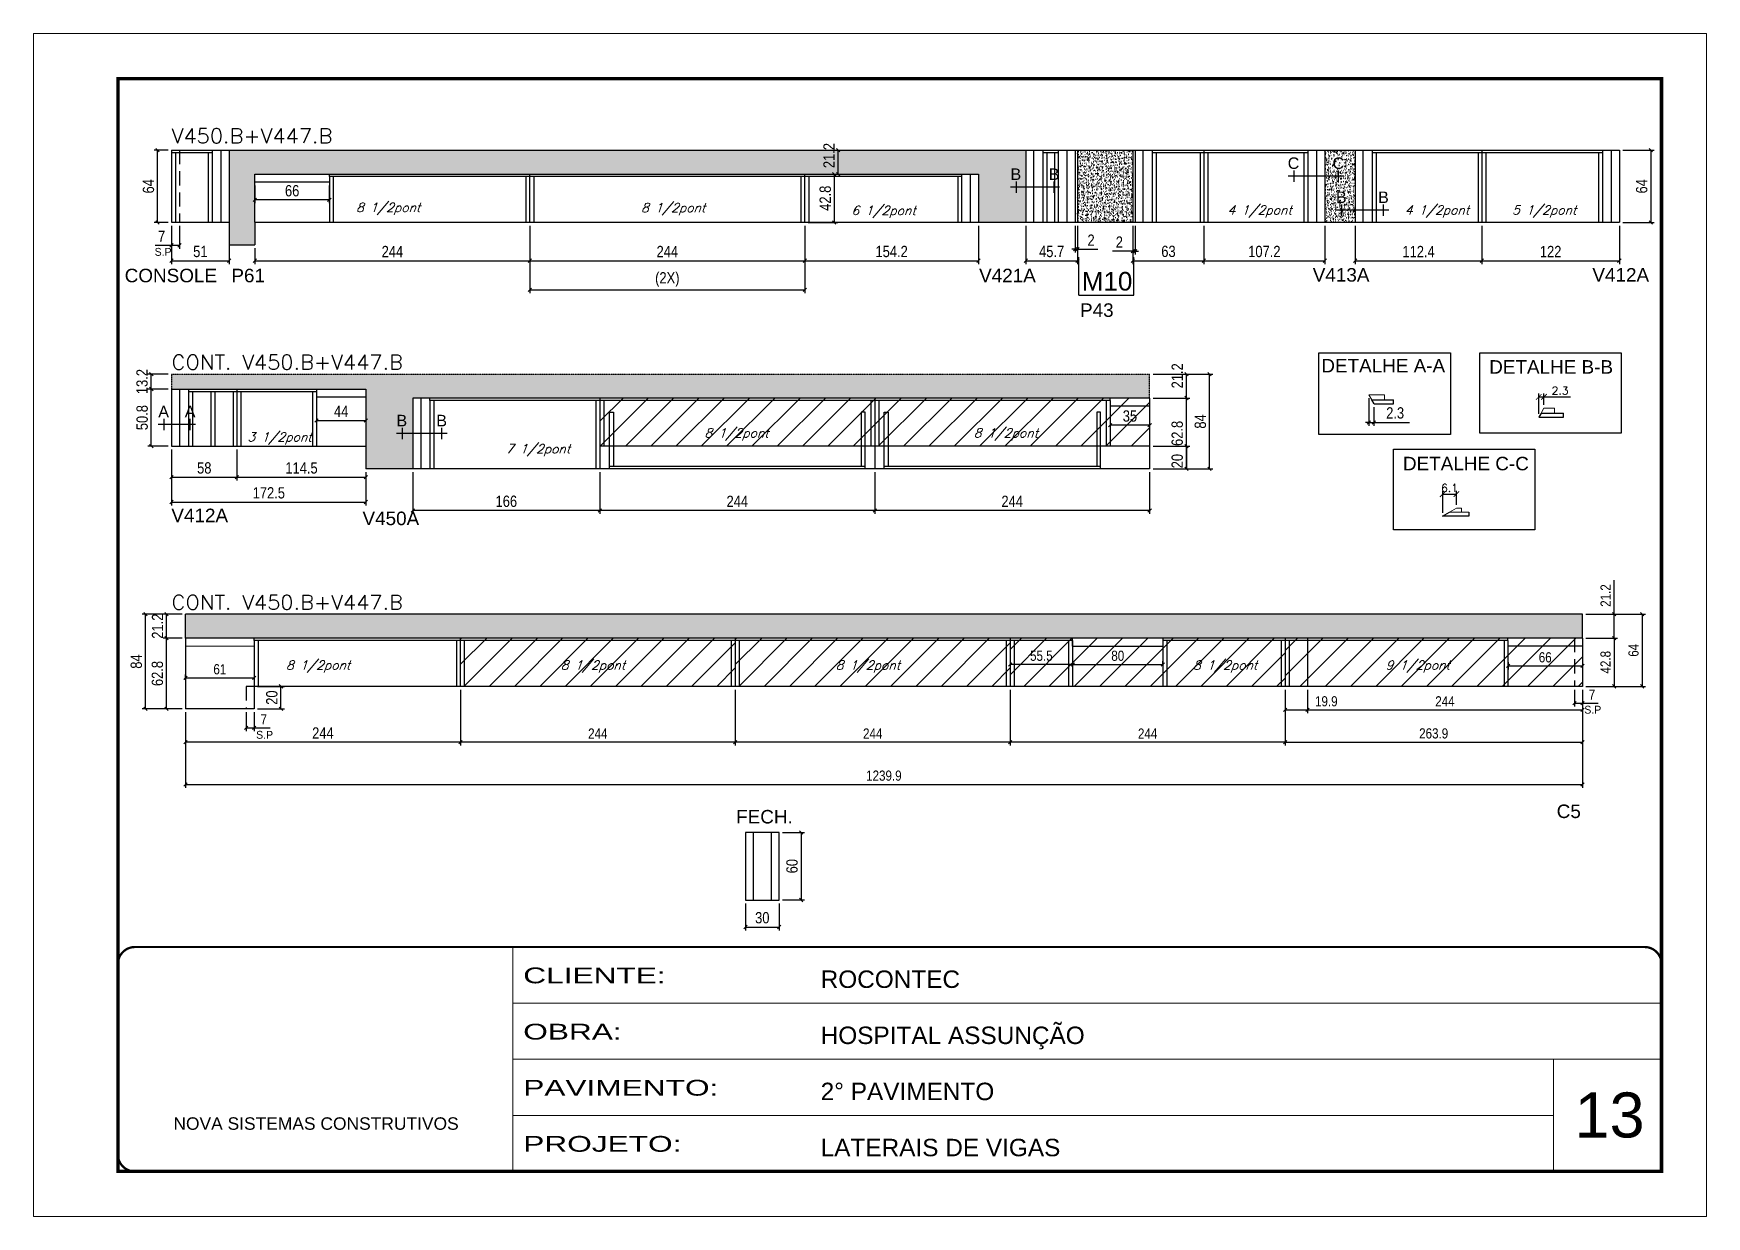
# Model space of a CAD drawing. Extents: x 137137 to 143418, y 10464 to 34486.
# Drawn here: x 137137 to 138622, y 29990 to 31040 of the extents above; entities that cross this region are included whole.
import ezdxf
from ezdxf.enums import TextEntityAlignment as Align

# ---------------------------------------------------------------- set-up
doc = ezdxf.new("R2010")
doc.units = 0
for name, pattern in [('CONTINUO', [0]), ('DASHED', [0.75, 0.5, -0.25]), ('HIDDEN', [0.375, 0.25, -0.125])]:
    doc.linetypes.add(name, pattern=pattern)
for name, color, linetype in [('5', 5, 'Continuous'), ('COTA', 241, 'Continuous'), ('detalhes', 4, 'Continuous'), ('NOMENCLATURA', 7, 'Continuous'), ('Painéis', 200, 'Continuous'), ('Reaproveitamento', 251, 'Continuous'), ('SARR_2.2x7', 40, 'Continuous'), ('SARR_3.5x7', 81, 'Continuous'), ('texto', 7, 'Continuous')]:
    doc.layers.add(name, color=color, linetype=linetype)
for name, color, linetype, lineweight in [('CARIMBO', 255, 'Continuous', 9), ('Escoras', 2, 'Continuous', 25), ('Folhas', 255, 'Continuous', 9), ('Sarr 2.2x7', 40, 'Continuous', 9), ('SARRAFO DE PRESSAO', 251, 'DASHED', 9), ('Texto Seção', 7, 'Continuous', 15)]:
    doc.layers.add(name, color=color, linetype=linetype, lineweight=lineweight)
doc.styles.add('ARIAL', font='arial.ttf')
doc.styles.add('COTA TECNICA', font='techl___.ttf', dxfattribs={"height": 10})
doc.styles.add('COTA TECNICA-50', font='techl___.ttf', dxfattribs={"height": 9})
doc.styles.add('REGUA-120', font='ROMANS.shx', dxfattribs={"height": 15})
doc.styles.add('Romans', font='romans.shx')
doc.styles.add('ROMAS860', font='ROMAS860.SHX')
doc.styles.get("Standard").update_dxf_attribs({"font": 'arial.ttf'})
doc.styles.add('Tecnologia', font='')
doc.styles.get('Tecnologia').set_extended_font_data('Forgotten Futurist')
doc.dimstyles.new('COTA PAINEL-50', dxfattribs={"dimtxt": 9, "dimasz": 3, "dimexe": 3, "dimexo": 3, "dimgap": 3, "dimtad": 1, "dimdec": 1, "dimzin": 12, "dimdsep": 46, "dimtxsty": 'COTA TECNICA-50', "dimblk1": 'OBLIQUE', "dimblk2": 'OBLIQUE', "dimsah": 1, "dimcen": 0.9, "dimclrd": 4, "dimclre": 4, "dimclrt": 240, "dimadec": 1, "dimazin": 3, "dimtfac": 1, "dimtdec": 1, "dimtmove": 0, "dimatfit": 3, "dimfxl": 1, "dimtolj": 1, "dimtzin": 12, "dimarcsym": 0})
doc.dimstyles.new('Cota Seção (2x)', dxfattribs={"dimtxt": 7, "dimasz": 5, "dimexe": 3, "dimexo": 3, "dimgap": 2, "dimtad": 3, "dimdec": 1, "dimlfac": 0.5, "dimzin": 12, "dimdsep": 46, "dimtxsty": 'Romans', "dimblk": 'ARCHTICK', "dimcen": 0, "dimclrd": 4, "dimclre": 4, "dimclrt": 1, "dimadec": 1, "dimazin": 3, "dimtfac": 1, "dimtdec": 1, "dimtmove": 0, "dimatfit": 3, "dimldrblk": 'OBLIQUE', "dimfxl": 1, "dimtolj": 1, "dimtzin": 12, "dimarcsym": 0})
doc.dimstyles.new('PAINEL', dxfattribs={"dimtxt": 10, "dimasz": 3, "dimexe": 3, "dimexo": 3, "dimgap": 3, "dimtad": 1, "dimdec": 1, "dimzin": 12, "dimdsep": 46, "dimtxsty": 'COTA TECNICA', "dimblk1": 'OBLIQUE', "dimblk2": 'OBLIQUE', "dimsah": 1, "dimcen": 0.9, "dimclrd": 4, "dimclre": 4, "dimclrt": 240, "dimadec": 1, "dimazin": 3, "dimtfac": 1, "dimtdec": 1, "dimtmove": 0, "dimatfit": 3, "dimfxl": 1, "dimtolj": 1, "dimtzin": 12, "dimarcsym": 0})
pattern_1 = [(45, (-987.578, 10.993), (-11.2253202, 11.2253202), [])]

msp = doc.modelspace()

# ---------------------------------------------------------------- texts
at = {"layer": '5', "linetype": 'Continuous'}
for s, p in [('CONSOLE', (137218.27, 30819.22)), ('P61', (137312.94, 30819.22)), ('V421A', (137976.64, 30819.22)), ('V413A', (138272.77, 30819.8)), ('V412A', (138520.97, 30819.8)), ('P43', (138066.21, 30788.52)), ('V412A', (137259.68, 30606.31)), ('V450A', (137429.34, 30603.68)), ('C5', (138489.29, 30343.71))]:
    msp.add_text(s, height=12, rotation=0.00004, dxfattribs=at).set_placement(p)
at = {"layer": '5', "color": 7, "linetype": 'Continuous'}
for s, p in [('DETALHE A-A', (138280.37, 30739.2)), ('DETALHE B-B', (138429.4, 30738.1)), ('DETALHE C-C', (138352.82, 30652.33)), ('FECH. ', (137760.95, 30338.9))]:
    msp.add_text(s, height=12, rotation=359.99996, dxfattribs=at).set_placement(p)
at = {"layer": 'CARIMBO', "style": 'ARIAL'}
msp.add_text('13', height=40, dxfattribs=at).set_placement((138505.15, 30060.19))
at = {"layer": 'detalhes', "color": 0, "linetype": 'Continuous', "style": 'ARIAL'}
for s, p in [('B', (138009.25, 30915.16)), ('B', (138043.18, 30915.16)), ('C', (138255.71, 30924.93)), ('C', (138295.47, 30924.93)), ('B', (138298.04, 30894.68)), ('B', (138335.5, 30894.68)), ('A', (137252.83, 30704.47)), ('A', (137276.31, 30704.47)), ('B', (137464.23, 30696.47)), ('B', (137499.6, 30696.47))]:
    msp.add_text(s, height=10.22, dxfattribs=at).set_placement(p, align=Align.MIDDLE_CENTER)
at = {"layer": 'NOMENCLATURA', "linetype": 'Continuous'}
msp.add_text('M10', height=16.5, dxfattribs=at).set_placement((138067.82, 30811.87))
at = {"layer": 'texto', "color": 2, "char_height": 8, "attachment_point": 5, "style": 'Romans'}
for s, insert in [('{\\Q19;\\C256;8 1/2pont}', (137452.13, 30884.27)), ('{\\Q19;\\C256;8 1/2pont}', (137705.09, 30884.06)), ('{\\Q19;\\C256;6 1/2pont}', (137891.84, 30881.63)), ('{\\Q19;\\C256;4 1/2pont}', (138225.63, 30882.04)), ('{\\Q19;\\C256;4 1/2pont}', (138383.04, 30882.04)), ('{\\Q19;\\C256;5 1/2pont}', (138478.19, 30882.04)), ('{\\Q19;\\C256;3 1/2pont}', (137355.69, 30680.66)), ('{\\Q19;\\C256;8 1/2pont}', (137761.31, 30684.21)), ('{\\Q19;\\C256;8 1/2pont}', (138000.38, 30684.21)), ('{\\Q19;\\C256;7 1/2pont}', (137585.15, 30670.11)), ('{\\Q19;\\C256;8 1/2pont}', (137389.96, 30478.09)), ('{\\Q19;\\C256;8 1/2pont}', (137633.96, 30478.09)), ('{\\Q19;\\C256;8 1/2pont}', (137877.96, 30478.09)), ('{\\Q19;\\C256;8 1/2pont}', (138194.99, 30478.09)), ('{\\Q19;\\C256;9 1/2pont}', (138365.96, 30478.09))]:
    msp.add_mtext(s, dxfattribs=dict(at, insert=insert))
at = {"layer": 'texto', "color": 4, "char_height": 7, "attachment_point": 5, "style": 'ROMAS860'}
for insert in [(137252.39, 30846.17), (138521.35, 30439.82), (137342.45, 30417.55)]:
    msp.add_mtext('S.P', dxfattribs=dict(at, insert=insert))
at = {"layer": 'Texto Seção', "style": 'REGUA-120', "width": 1.05}
for s, p in [('V450.B+V447.B', (137259.91, 30942.62)), ('CONT. V450.B+V447.B', (137259.91, 30741.75)), ('CONT. V450.B+V447.B', (137259.91, 30528.66))]:
    msp.add_text(s, height=13, dxfattribs=at).set_placement(p)

# ---------------------------------------------------------------- blocks, each defined once
blk = doc.blocks.new('9999999999')
at = {"color": 30, "linetype": 'CONTINUO'}
for p, q in [((98564.6, 34230.2), (98564.6, 34429.4)), ((98564.6, 34379.6), (99584, 34379.6)), ((98564.6, 34329.8), (99488, 34329.8)), ((99584, 34329.8), (99488, 34329.8)), ((99488, 34329.8), (99488, 34230.2)), ((98564.6, 34280), (99488, 34280))]:
    blk.add_line(p, q, dxfattribs=at)
at = {"color": 30, "linetype": 'CONTINUO', "const_width": 2}
blk.add_lwpolyline([(99584, 34230.2), (99584, 34414.4, 0.414214), (99569, 34429.4), (98229, 34429.4, 0.414214), (98214, 34414.4), (98214, 34245.2, 0.414214), (98229, 34230.2), (99584, 34230.2)], format="xyb", dxfattribs=at)
at = {"layer": 'Folhas'}
blk.add_lwpolyline([(98139, 34190.2), (99624, 34190.2), (99624, 35240.2), (98139, 35240.2)], close=True, dxfattribs=at)
at = {"layer": 'Folhas', "color": 30, "const_width": 3}
blk.add_lwpolyline([(98214, 34230.2), (99584, 34230.2), (99584, 35200.2), (98214, 35200.2)], close=True, dxfattribs=at)
at = {"color": 7, "linetype": 'Continuous', "ltscale": 5, "style": 'ARIAL'}
for s, height, p in [('ROCONTEC', 15.48, (98837.7, 34393.1)), ('HOSPITAL ASSUNÇÃO', 15.483, (98837.7, 34343.3)), ('2° PAVIMENTO', 15.483, (98837.7, 34293.5)), ('NOVA SISTEMAS CONSTRUTIVOS', 11.059, (98263.2, 34267.2)), ('LATERAIS DE VIGAS', 15.483, (98837.7, 34243.7))]:
    blk.add_text(s, height=height, dxfattribs=at).set_placement(p)
at = {"layer": 'Folhas', "color": 7, "style": 'Tecnologia', "width": 1.5}
for s, p in [('CLIENTE:', (98573.7, 34397.2)), ('OBRA:', (98573.7, 34347.3)), ('PAVIMENTO:', (98573.7, 34297.5)), ('PROJETO:', (98573.7, 34247.7))]:
    blk.add_text(s, height=14, dxfattribs=at).set_placement(p)
blk = doc.blocks.new('_Oblique')
at = {"color": 0, "linetype": 'ByBlock', "lineweight": -2}
blk.add_line((-0.5, -0.5), (0.5, 0.5), dxfattribs=at)
blk = doc.blocks.new('*D343')
at = {"layer": 'COTA', "color": 4, "linetype": 'ByBlock', "lineweight": -2, "transparency": 16777216}
for p, q in [((137884, 30650.7), (137884, 30613.7)), ((138128, 30650.7), (138128, 30613.7)), ((138128, 30616.7), (137884, 30616.7))]:
    blk.add_line(p, q, dxfattribs=at)
at = {"layer": 'Defpoints', "color": 0, "linetype": 'ByBlock', "transparency": 16777216}
for p in [(137884, 30653.7), (138128, 30653.7), (137884, 30616.7)]:
    blk.add_point(p, dxfattribs=at)
at = {"layer": 'COTA', "color": 4, "linetype": 'ByBlock', "lineweight": -2, "transparency": 16777216, "xscale": 3, "yscale": 3, "zscale": 3, "rotation": 180}
blk.add_blockref('_Oblique', (137884, 30616.7), dxfattribs=at)
at = {"layer": 'COTA', "color": 4, "linetype": 'ByBlock', "lineweight": -2, "transparency": 16777216, "xscale": 3, "yscale": 3, "zscale": 3}
blk.add_blockref('_Oblique', (138128, 30616.7), dxfattribs=at)
at = {"layer": 'COTA', "color": 240, "linetype": 'ByBlock', "transparency": 16777216, "insert": (138006, 30624.8), "char_height": 10, "attachment_point": 5, "style": 'COTA TECNICA'}
blk.add_mtext('\\A1;244', dxfattribs=at)
blk = doc.blocks.new('*D344')
at = {"layer": 'COTA', "color": 4, "linetype": 'ByBlock', "lineweight": -2, "transparency": 16777216}
for p, q in [((137640, 30650.7), (137640, 30613.7)), ((137884, 30650.7), (137884, 30613.7)), ((137884, 30616.7), (137640, 30616.7))]:
    blk.add_line(p, q, dxfattribs=at)
at = {"layer": 'Defpoints', "color": 0, "linetype": 'ByBlock', "transparency": 16777216}
for p in [(137640, 30653.7), (137884, 30653.7), (137640, 30616.7)]:
    blk.add_point(p, dxfattribs=at)
at = {"layer": 'COTA', "color": 4, "linetype": 'ByBlock', "lineweight": -2, "transparency": 16777216, "xscale": 3, "yscale": 3, "zscale": 3, "rotation": 180}
blk.add_blockref('_Oblique', (137640, 30616.7), dxfattribs=at)
at = {"layer": 'COTA', "color": 4, "linetype": 'ByBlock', "lineweight": -2, "transparency": 16777216, "xscale": 3, "yscale": 3, "zscale": 3}
blk.add_blockref('_Oblique', (137884, 30616.7), dxfattribs=at)
at = {"layer": 'COTA', "color": 240, "linetype": 'ByBlock', "transparency": 16777216, "insert": (137762, 30624.8), "char_height": 10, "attachment_point": 5, "style": 'COTA TECNICA'}
blk.add_mtext('\\A1;244', dxfattribs=at)
blk = doc.blocks.new('*D345')
at = {"layer": 'COTA', "color": 4, "linetype": 'ByBlock', "lineweight": -2, "transparency": 16777216}
for p, q in [((137474, 30650.7), (137474, 30613.7)), ((137640, 30650.7), (137640, 30613.7)), ((137640, 30616.7), (137474, 30616.7))]:
    blk.add_line(p, q, dxfattribs=at)
at = {"layer": 'Defpoints', "color": 0, "linetype": 'ByBlock', "transparency": 16777216}
for p in [(137474, 30653.7), (137640, 30653.7), (137474, 30616.7)]:
    blk.add_point(p, dxfattribs=at)
at = {"layer": 'COTA', "color": 4, "linetype": 'ByBlock', "lineweight": -2, "transparency": 16777216, "xscale": 3, "yscale": 3, "zscale": 3, "rotation": 180}
blk.add_blockref('_Oblique', (137474, 30616.7), dxfattribs=at)
at = {"layer": 'COTA', "color": 4, "linetype": 'ByBlock', "lineweight": -2, "transparency": 16777216, "xscale": 3, "yscale": 3, "zscale": 3}
blk.add_blockref('_Oblique', (137640, 30616.7), dxfattribs=at)
at = {"layer": 'COTA', "color": 240, "linetype": 'ByBlock', "transparency": 16777216, "insert": (137557, 30624.8), "char_height": 10, "attachment_point": 5, "style": 'COTA TECNICA'}
blk.add_mtext('\\A1;166', dxfattribs=at)
blk = doc.blocks.new('*D346')
at = {"layer": 'COTA', "color": 4, "linetype": 'ByBlock', "lineweight": -2, "transparency": 16777216}
for p, q in [((138131, 30716.5), (138163.6, 30716.5)), ((138160.6, 30653.7), (138160.6, 30716.5)), ((138131, 30653.7), (138163.6, 30653.7))]:
    blk.add_line(p, q, dxfattribs=at)
at = {"layer": 'Defpoints', "color": 0, "linetype": 'ByBlock', "transparency": 16777216}
for p in [(138128, 30716.5), (138160.6, 30716.5), (138128, 30653.7)]:
    blk.add_point(p, dxfattribs=at)
at = {"layer": 'COTA', "color": 4, "linetype": 'ByBlock', "lineweight": -2, "transparency": 16777216, "xscale": 3, "yscale": 3, "zscale": 3}
for p, rotation in [((138160.6, 30716.5), 90), ((138160.6, 30653.7), 270)]:
    blk.add_blockref('_Oblique', p, dxfattribs=dict(at, rotation=rotation))
at = {"layer": 'COTA', "color": 240, "linetype": 'ByBlock', "transparency": 16777216, "insert": (138152.5, 30685.1), "char_height": 10, "attachment_point": 5, "rotation": 90, "style": 'COTA TECNICA'}
blk.add_mtext('\\A1;62.8', dxfattribs=at)
blk = doc.blocks.new('*D347')
at = {"layer": 'COTA', "color": 4, "linetype": 'ByBlock', "lineweight": -2, "transparency": 16777216}
for p, q in [((138131, 30737.7), (138163.6, 30737.7)), ((138160.6, 30716.5), (138160.6, 30737.7)), ((138131, 30716.5), (138163.6, 30716.5))]:
    blk.add_line(p, q, dxfattribs=at)
at = {"layer": 'Defpoints', "color": 0, "linetype": 'ByBlock', "transparency": 16777216}
for p in [(138128, 30737.7), (138160.6, 30737.7), (138128, 30716.5)]:
    blk.add_point(p, dxfattribs=at)
at = {"layer": 'COTA', "color": 4, "linetype": 'ByBlock', "lineweight": -2, "transparency": 16777216, "xscale": 3, "yscale": 3, "zscale": 3}
for p, rotation in [((138160.6, 30737.7), 90), ((138160.6, 30716.5), 270)]:
    blk.add_blockref('_Oblique', p, dxfattribs=dict(at, rotation=rotation))
at = {"layer": 'COTA', "color": 240, "linetype": 'ByBlock', "transparency": 16777216, "insert": (138152.5, 30736.2), "char_height": 10, "attachment_point": 5, "rotation": 90, "style": 'COTA TECNICA'}
blk.add_mtext('\\A1;21.2', dxfattribs=at)
blk = doc.blocks.new('*D389')
at = {"layer": 'COTA', "color": 4, "linetype": 'ByBlock', "lineweight": -2, "transparency": 16777216}
for p, q in [((137516.2, 30457.6), (137516.2, 30408.1)), ((137272.2, 30437.6), (137272.2, 30408.1)), ((137516.2, 30411.1), (137272.2, 30411.1))]:
    blk.add_line(p, q, dxfattribs=at)
at = {"layer": 'Defpoints', "color": 0, "linetype": 'ByBlock', "transparency": 16777216}
for p in [(137516.2, 30460.6), (137272.2, 30440.6), (137272.2, 30411.1)]:
    blk.add_point(p, dxfattribs=at)
at = {"layer": 'COTA', "color": 4, "linetype": 'ByBlock', "lineweight": -2, "transparency": 16777216, "xscale": 3, "yscale": 3, "zscale": 3, "rotation": 180}
blk.add_blockref('_Oblique', (137272.2, 30411.1), dxfattribs=at)
at = {"layer": 'COTA', "color": 4, "linetype": 'ByBlock', "lineweight": -2, "transparency": 16777216, "xscale": 3, "yscale": 3, "zscale": 3}
blk.add_blockref('_Oblique', (137516.2, 30411.1), dxfattribs=at)
at = {"layer": 'COTA', "color": 240, "linetype": 'ByBlock', "transparency": 16777216, "insert": (137394.2, 30419.2), "char_height": 10, "attachment_point": 5, "style": 'COTA TECNICA'}
blk.add_mtext('\\A1;244', dxfattribs=at)
blk = doc.blocks.new('*D363')
at = {"layer": 'COTA', "color": 4, "linetype": 'ByBlock', "lineweight": -2, "transparency": 16777216}
for p, q in [((138512.1, 30457.6), (138512.1, 30370.6)), ((137272.2, 30437.6), (137272.2, 30370.6)), ((137272.2, 30373.6), (138512.1, 30373.6))]:
    blk.add_line(p, q, dxfattribs=at)
at = {"layer": 'Defpoints', "color": 0, "linetype": 'ByBlock', "transparency": 16777216}
for p in [(138512.1, 30460.6), (137272.2, 30440.6), (138512.1, 30373.6)]:
    blk.add_point(p, dxfattribs=at)
at = {"layer": 'COTA', "color": 4, "linetype": 'ByBlock', "lineweight": -2, "transparency": 16777216, "xscale": 3, "yscale": 3, "zscale": 3, "rotation": 180}
blk.add_blockref('_Oblique', (137272.2, 30373.6), dxfattribs=at)
at = {"layer": 'COTA', "color": 4, "linetype": 'ByBlock', "lineweight": -2, "transparency": 16777216, "xscale": 3, "yscale": 3, "zscale": 3}
blk.add_blockref('_Oblique', (138512.1, 30373.6), dxfattribs=at)
at = {"layer": 'COTA', "color": 240, "linetype": 'ByBlock', "transparency": 16777216, "insert": (137892.1, 30381.3), "char_height": 9, "attachment_point": 5, "style": 'COTA TECNICA-50'}
blk.add_mtext('\\A1;1239.9', dxfattribs=at)
blk = doc.blocks.new('*D364')
at = {"layer": 'COTA', "color": 4, "linetype": 'ByBlock', "lineweight": -2, "transparency": 16777216}
for p, q in [((138248.2, 30457.6), (138248.2, 30436.7)), ((138268.1, 30457.6), (138268.1, 30436.7)), ((138248.2, 30439.7), (138268.1, 30439.7)), ((138268.1, 30439.7), (138298.5, 30439.7))]:
    blk.add_line(p, q, dxfattribs=at)
at = {"layer": 'Defpoints', "color": 0, "linetype": 'ByBlock', "transparency": 16777216}
for p in [(138248.2, 30460.6), (138268.1, 30460.6), (138268.1, 30439.7)]:
    blk.add_point(p, dxfattribs=at)
at = {"layer": 'COTA', "color": 4, "linetype": 'ByBlock', "lineweight": -2, "transparency": 16777216, "xscale": 3, "yscale": 3, "zscale": 3, "rotation": 180}
blk.add_blockref('_Oblique', (138248.2, 30439.7), dxfattribs=at)
at = {"layer": 'COTA', "color": 4, "linetype": 'ByBlock', "lineweight": -2, "transparency": 16777216, "xscale": 3, "yscale": 3, "zscale": 3}
blk.add_blockref('_Oblique', (138268.1, 30439.7), dxfattribs=at)
at = {"layer": 'COTA', "color": 240, "linetype": 'ByBlock', "transparency": 16777216, "insert": (138284.8, 30447.3), "char_height": 9, "attachment_point": 5, "style": 'COTA TECNICA-50'}
blk.add_mtext('\\A1;19.9', dxfattribs=at)
blk = doc.blocks.new('*D365')
at = {"layer": 'COTA', "color": 4, "linetype": 'ByBlock', "lineweight": -2, "transparency": 16777216}
for p, q in [((138268.1, 30457.6), (138268.1, 30436.7)), ((138512.1, 30457.6), (138512.1, 30436.7)), ((138268.1, 30439.7), (138512.1, 30439.7))]:
    blk.add_line(p, q, dxfattribs=at)
at = {"layer": 'Defpoints', "color": 0, "linetype": 'ByBlock', "transparency": 16777216}
for p in [(138268.1, 30460.6), (138512.1, 30460.6), (138512.1, 30439.7)]:
    blk.add_point(p, dxfattribs=at)
at = {"layer": 'COTA', "color": 4, "linetype": 'ByBlock', "lineweight": -2, "transparency": 16777216, "xscale": 3, "yscale": 3, "zscale": 3, "rotation": 180}
blk.add_blockref('_Oblique', (138268.1, 30439.7), dxfattribs=at)
at = {"layer": 'COTA', "color": 4, "linetype": 'ByBlock', "lineweight": -2, "transparency": 16777216, "xscale": 3, "yscale": 3, "zscale": 3}
blk.add_blockref('_Oblique', (138512.1, 30439.7), dxfattribs=at)
at = {"layer": 'COTA', "color": 240, "linetype": 'ByBlock', "transparency": 16777216, "insert": (138390.1, 30447.3), "char_height": 9, "attachment_point": 5, "style": 'COTA TECNICA-50'}
blk.add_mtext('\\A1;244', dxfattribs=at)
blk = doc.blocks.new('*D366')
at = {"layer": 'COTA', "color": 4, "linetype": 'ByBlock', "lineweight": -2, "transparency": 16777216}
for p, q in [((138248.2, 30457.6), (138248.2, 30408.1)), ((138512.1, 30457.6), (138512.1, 30408.1)), ((138248.2, 30411.1), (138512.1, 30411.1))]:
    blk.add_line(p, q, dxfattribs=at)
at = {"layer": 'Defpoints', "color": 0, "linetype": 'ByBlock', "transparency": 16777216}
for p in [(138248.2, 30460.6), (138512.1, 30460.6), (138512.1, 30411.1)]:
    blk.add_point(p, dxfattribs=at)
at = {"layer": 'COTA', "color": 4, "linetype": 'ByBlock', "lineweight": -2, "transparency": 16777216, "xscale": 3, "yscale": 3, "zscale": 3, "rotation": 180}
blk.add_blockref('_Oblique', (138248.2, 30411.1), dxfattribs=at)
at = {"layer": 'COTA', "color": 4, "linetype": 'ByBlock', "lineweight": -2, "transparency": 16777216, "xscale": 3, "yscale": 3, "zscale": 3}
blk.add_blockref('_Oblique', (138512.1, 30411.1), dxfattribs=at)
at = {"layer": 'COTA', "color": 240, "linetype": 'ByBlock', "transparency": 16777216, "insert": (138380.1, 30418.8), "char_height": 9, "attachment_point": 5, "style": 'COTA TECNICA-50'}
blk.add_mtext('\\A1;263.9', dxfattribs=at)
blk = doc.blocks.new('*D367')
at = {"layer": 'COTA', "color": 4, "linetype": 'ByBlock', "lineweight": -2, "transparency": 16777216}
for p, q in [((138004.2, 30457.6), (138004.2, 30408.1)), ((138248.2, 30457.6), (138248.2, 30408.1)), ((138248.2, 30411.1), (138004.2, 30411.1))]:
    blk.add_line(p, q, dxfattribs=at)
at = {"layer": 'Defpoints', "color": 0, "linetype": 'ByBlock', "transparency": 16777216}
for p in [(138004.2, 30460.6), (138248.2, 30460.6), (138004.2, 30411.1)]:
    blk.add_point(p, dxfattribs=at)
at = {"layer": 'COTA', "color": 4, "linetype": 'ByBlock', "lineweight": -2, "transparency": 16777216, "xscale": 3, "yscale": 3, "zscale": 3, "rotation": 180}
blk.add_blockref('_Oblique', (138004.2, 30411.1), dxfattribs=at)
at = {"layer": 'COTA', "color": 4, "linetype": 'ByBlock', "lineweight": -2, "transparency": 16777216, "xscale": 3, "yscale": 3, "zscale": 3}
blk.add_blockref('_Oblique', (138248.2, 30411.1), dxfattribs=at)
at = {"layer": 'COTA', "color": 240, "linetype": 'ByBlock', "transparency": 16777216, "insert": (138126.2, 30418.7), "char_height": 9, "attachment_point": 5, "style": 'COTA TECNICA-50'}
blk.add_mtext('\\A1;244', dxfattribs=at)
blk = doc.blocks.new('*D368')
at = {"layer": 'COTA', "color": 4, "linetype": 'ByBlock', "lineweight": -2, "transparency": 16777216}
for p, q in [((137760.2, 30457.6), (137760.2, 30408.1)), ((138004.2, 30457.6), (138004.2, 30408.1)), ((138004.2, 30411.1), (137760.2, 30411.1))]:
    blk.add_line(p, q, dxfattribs=at)
at = {"layer": 'Defpoints', "color": 0, "linetype": 'ByBlock', "transparency": 16777216}
for p in [(137760.2, 30460.6), (138004.2, 30460.6), (137760.2, 30411.1)]:
    blk.add_point(p, dxfattribs=at)
at = {"layer": 'COTA', "color": 4, "linetype": 'ByBlock', "lineweight": -2, "transparency": 16777216, "xscale": 3, "yscale": 3, "zscale": 3, "rotation": 180}
blk.add_blockref('_Oblique', (137760.2, 30411.1), dxfattribs=at)
at = {"layer": 'COTA', "color": 4, "linetype": 'ByBlock', "lineweight": -2, "transparency": 16777216, "xscale": 3, "yscale": 3, "zscale": 3}
blk.add_blockref('_Oblique', (138004.2, 30411.1), dxfattribs=at)
at = {"layer": 'COTA', "color": 240, "linetype": 'ByBlock', "transparency": 16777216, "insert": (137882.2, 30418.7), "char_height": 9, "attachment_point": 5, "style": 'COTA TECNICA-50'}
blk.add_mtext('\\A1;244', dxfattribs=at)
blk = doc.blocks.new('*D369')
at = {"layer": 'COTA', "color": 4, "linetype": 'ByBlock', "lineweight": -2, "transparency": 16777216}
for p, q in [((137516.2, 30457.6), (137516.2, 30408.1)), ((137760.2, 30457.6), (137760.2, 30408.1)), ((137760.2, 30411.1), (137516.2, 30411.1))]:
    blk.add_line(p, q, dxfattribs=at)
at = {"layer": 'Defpoints', "color": 0, "linetype": 'ByBlock', "transparency": 16777216}
for p in [(137516.2, 30460.6), (137760.2, 30460.6), (137516.2, 30411.1)]:
    blk.add_point(p, dxfattribs=at)
at = {"layer": 'COTA', "color": 4, "linetype": 'ByBlock', "lineweight": -2, "transparency": 16777216, "xscale": 3, "yscale": 3, "zscale": 3, "rotation": 180}
blk.add_blockref('_Oblique', (137516.2, 30411.1), dxfattribs=at)
at = {"layer": 'COTA', "color": 4, "linetype": 'ByBlock', "lineweight": -2, "transparency": 16777216, "xscale": 3, "yscale": 3, "zscale": 3}
blk.add_blockref('_Oblique', (137760.2, 30411.1), dxfattribs=at)
at = {"layer": 'COTA', "color": 240, "linetype": 'ByBlock', "transparency": 16777216, "insert": (137638.2, 30418.7), "char_height": 9, "attachment_point": 5, "style": 'COTA TECNICA-50'}
blk.add_mtext('\\A1;244', dxfattribs=at)
blk = doc.blocks.new('*D370')
at = {"layer": 'COTA', "color": 4, "linetype": 'ByBlock', "lineweight": -2, "transparency": 16777216}
for p, q in [((137333.2, 30473), (137333.2, 30465.1)), ((137272.2, 30466.3), (137272.2, 30471.1)), ((137272.2, 30468.1), (137333.2, 30468.1))]:
    blk.add_line(p, q, dxfattribs=at)
at = {"layer": 'Defpoints', "color": 0, "linetype": 'ByBlock', "transparency": 16777216}
for p in [(137333.2, 30476), (137272.2, 30463.3), (137333.2, 30468.1)]:
    blk.add_point(p, dxfattribs=at)
at = {"layer": 'COTA', "color": 4, "linetype": 'ByBlock', "lineweight": -2, "transparency": 16777216, "xscale": 3, "yscale": 3, "zscale": 3, "rotation": 180}
blk.add_blockref('_Oblique', (137272.2, 30468.1), dxfattribs=at)
at = {"layer": 'COTA', "color": 4, "linetype": 'ByBlock', "lineweight": -2, "transparency": 16777216, "xscale": 3, "yscale": 3, "zscale": 3}
blk.add_blockref('_Oblique', (137333.2, 30468.1), dxfattribs=at)
at = {"layer": 'COTA', "color": 240, "linetype": 'ByBlock', "transparency": 16777216, "insert": (137302.7, 30475.7), "char_height": 9, "attachment_point": 5, "style": 'COTA TECNICA-50'}
blk.add_mtext('\\A1;61', dxfattribs=at)
blk = doc.blocks.new('*D371')
at = {"layer": 'COTA', "color": 4, "linetype": 'ByBlock', "lineweight": -2, "transparency": 16777216}
for p, q in [((138446.1, 30482.2), (138446.1, 30475.7)), ((138446.1, 30478.7), (138512.1, 30478.7)), ((138512.1, 30482.2), (138512.1, 30475.7))]:
    blk.add_line(p, q, dxfattribs=at)
at = {"layer": 'Defpoints', "color": 0, "linetype": 'ByBlock', "transparency": 16777216}
for p in [(138446.1, 30485.2), (138512.1, 30485.2), (138512.1, 30478.7)]:
    blk.add_point(p, dxfattribs=at)
at = {"layer": 'COTA', "color": 4, "linetype": 'ByBlock', "lineweight": -2, "transparency": 16777216, "xscale": 3, "yscale": 3, "zscale": 3, "rotation": 180}
blk.add_blockref('_Oblique', (138446.1, 30478.7), dxfattribs=at)
at = {"layer": 'COTA', "color": 4, "linetype": 'ByBlock', "lineweight": -2, "transparency": 16777216, "xscale": 3, "yscale": 3, "zscale": 3}
blk.add_blockref('_Oblique', (138512.1, 30478.7), dxfattribs=at)
at = {"layer": 'COTA', "color": 240, "linetype": 'ByBlock', "transparency": 16777216, "insert": (138479.1, 30486.3), "char_height": 9, "attachment_point": 5, "style": 'COTA TECNICA-50'}
blk.add_mtext('\\A1;66', dxfattribs=at)
blk = doc.blocks.new('*D253')
at = {"layer": 'COTA', "color": 4, "linetype": 'ByBlock', "lineweight": -2, "transparency": 16777216}
for p, q in [((138505.1, 30457.6), (138505.1, 30442.6)), ((138512.1, 30457.6), (138512.1, 30442.6)), ((138505.1, 30445.6), (138512.1, 30445.6)), ((138512.1, 30445.6), (138526.2, 30445.6))]:
    blk.add_line(p, q, dxfattribs=at)
at = {"layer": 'Defpoints', "color": 0, "linetype": 'ByBlock', "transparency": 16777216}
for p in [(138505.1, 30460.6), (138512.1, 30460.6), (138512.1, 30445.6)]:
    blk.add_point(p, dxfattribs=at)
at = {"layer": 'COTA', "color": 4, "linetype": 'ByBlock', "lineweight": -2, "transparency": 16777216, "xscale": 3, "yscale": 3, "zscale": 3, "rotation": 180}
blk.add_blockref('_Oblique', (138505.1, 30445.6), dxfattribs=at)
at = {"layer": 'COTA', "color": 4, "linetype": 'ByBlock', "lineweight": -2, "transparency": 16777216, "xscale": 3, "yscale": 3, "zscale": 3}
blk.add_blockref('_Oblique', (138512.1, 30445.6), dxfattribs=at)
at = {"layer": 'COTA', "color": 240, "linetype": 'ByBlock', "transparency": 16777216, "insert": (138520.6, 30453.2), "char_height": 9, "attachment_point": 5, "style": 'COTA TECNICA-50'}
blk.add_mtext('\\A1;7', dxfattribs=at)
blk = doc.blocks.new('*D375')
at = {"layer": 'COTA', "color": 4, "linetype": 'ByBlock', "lineweight": -2, "transparency": 16777216}
for p, q in [((138515.1, 30503.4), (138543.3, 30503.4)), ((138540.3, 30503.4), (138540.3, 30460.6)), ((138515.1, 30460.6), (138543.3, 30460.6))]:
    blk.add_line(p, q, dxfattribs=at)
at = {"layer": 'Defpoints', "color": 0, "linetype": 'ByBlock', "transparency": 16777216}
for p in [(138512.1, 30503.4), (138512.1, 30460.6), (138540.3, 30460.6)]:
    blk.add_point(p, dxfattribs=at)
at = {"layer": 'COTA', "color": 4, "linetype": 'ByBlock', "lineweight": -2, "transparency": 16777216, "xscale": 3, "yscale": 3, "zscale": 3}
for p, rotation in [((138540.3, 30503.4), 90), ((138540.3, 30460.6), 270)]:
    blk.add_blockref('_Oblique', p, dxfattribs=dict(at, rotation=rotation))
at = {"layer": 'COTA', "color": 240, "linetype": 'ByBlock', "transparency": 16777216, "insert": (138532.7, 30482), "char_height": 9, "attachment_point": 5, "rotation": 90, "style": 'COTA TECNICA-50'}
blk.add_mtext('\\A1;42.8', dxfattribs=at)
blk = doc.blocks.new('*D376')
at = {"layer": 'COTA', "color": 4, "linetype": 'ByBlock', "lineweight": -2, "transparency": 16777216}
for p, q in [((138540.3, 30524.6), (138540.3, 30554.9)), ((138515.1, 30524.6), (138543.3, 30524.6)), ((138540.3, 30503.4), (138540.3, 30524.6)), ((138515.1, 30503.4), (138543.3, 30503.4))]:
    blk.add_line(p, q, dxfattribs=at)
at = {"layer": 'Defpoints', "color": 0, "linetype": 'ByBlock', "transparency": 16777216}
for p in [(138512.1, 30524.6), (138540.3, 30524.6), (138512.1, 30503.4)]:
    blk.add_point(p, dxfattribs=at)
at = {"layer": 'COTA', "color": 4, "linetype": 'ByBlock', "lineweight": -2, "transparency": 16777216, "xscale": 3, "yscale": 3, "zscale": 3}
for p, rotation in [((138540.3, 30524.6), 90), ((138540.3, 30503.4), 270)]:
    blk.add_blockref('_Oblique', p, dxfattribs=dict(at, rotation=rotation))
at = {"layer": 'COTA', "color": 240, "linetype": 'ByBlock', "transparency": 16777216, "insert": (138532.7, 30541.2), "char_height": 9, "attachment_point": 5, "rotation": 90, "style": 'COTA TECNICA-50'}
blk.add_mtext('\\A1;21.2', dxfattribs=at)
blk = doc.blocks.new('*D377')
at = {"layer": 'COTA', "color": 4, "linetype": 'ByBlock', "lineweight": -2, "transparency": 16777216}
for p, q in [((138515.1, 30524.6), (138568.1, 30524.6)), ((138565.1, 30524.6), (138565.1, 30460.6)), ((138515.1, 30460.6), (138568.1, 30460.6))]:
    blk.add_line(p, q, dxfattribs=at)
at = {"layer": 'Defpoints', "color": 0, "linetype": 'ByBlock', "transparency": 16777216}
for p in [(138512.1, 30524.6), (138512.1, 30460.6), (138565.1, 30460.6)]:
    blk.add_point(p, dxfattribs=at)
at = {"layer": 'COTA', "color": 4, "linetype": 'ByBlock', "lineweight": -2, "transparency": 16777216, "xscale": 3, "yscale": 3, "zscale": 3}
for p, rotation in [((138565.1, 30524.6), 90), ((138565.1, 30460.6), 270)]:
    blk.add_blockref('_Oblique', p, dxfattribs=dict(at, rotation=rotation))
at = {"layer": 'COTA', "color": 240, "linetype": 'ByBlock', "transparency": 16777216, "insert": (138557.5, 30492.6), "char_height": 9, "attachment_point": 5, "rotation": 90, "style": 'COTA TECNICA-50'}
blk.add_mtext('\\A1;64', dxfattribs=at)
blk = doc.blocks.new('*D378')
at = {"layer": 'COTA', "color": 4, "linetype": 'ByBlock', "lineweight": -2, "transparency": 16777216}
for p, q in [((138059.7, 30480.1), (138139.7, 30480.1)), ((138139.7, 30480), (138139.7, 30483.1))]:
    blk.add_line(p, q, dxfattribs=at)
at = {"layer": 'Defpoints', "color": 0, "linetype": 'ByBlock', "transparency": 16777216}
for p in [(138059.7, 30480.1), (138139.7, 30480.1), (138139.7, 30477)]:
    blk.add_point(p, dxfattribs=at)
at = {"layer": 'COTA', "color": 4, "linetype": 'ByBlock', "lineweight": -2, "transparency": 16777216, "xscale": 3, "yscale": 3, "zscale": 3, "rotation": 180}
blk.add_blockref('_Oblique', (138059.7, 30480.1), dxfattribs=at)
at = {"layer": 'COTA', "color": 4, "linetype": 'ByBlock', "lineweight": -2, "transparency": 16777216, "xscale": 3, "yscale": 3, "zscale": 3}
blk.add_blockref('_Oblique', (138139.7, 30480.1), dxfattribs=at)
at = {"layer": 'COTA', "color": 240, "linetype": 'ByBlock', "transparency": 16777216, "insert": (138099.7, 30487.7), "char_height": 9, "attachment_point": 5, "style": 'COTA TECNICA-50'}
blk.add_mtext('\\A1;80', dxfattribs=at)
blk = doc.blocks.new('*D379')
at = {"layer": 'COTA', "color": 4, "linetype": 'ByBlock', "lineweight": -2, "transparency": 16777216}
blk.add_line((138059.7, 30480.1), (138004.2, 30480.1), dxfattribs=at)
at = {"layer": 'Defpoints', "color": 0, "linetype": 'ByBlock', "transparency": 16777216}
for p in [(138004.2, 30480.1), (138004.2, 30480.1), (138059.7, 30480.1)]:
    blk.add_point(p, dxfattribs=at)
at = {"layer": 'COTA', "color": 4, "linetype": 'ByBlock', "lineweight": -2, "transparency": 16777216, "xscale": 3, "yscale": 3, "zscale": 3, "rotation": 180}
blk.add_blockref('_Oblique', (138004.2, 30480.1), dxfattribs=at)
at = {"layer": 'COTA', "color": 4, "linetype": 'ByBlock', "lineweight": -2, "transparency": 16777216, "xscale": 3, "yscale": 3, "zscale": 3}
blk.add_blockref('_Oblique', (138059.7, 30480.1), dxfattribs=at)
at = {"layer": 'COTA', "color": 240, "linetype": 'ByBlock', "transparency": 16777216, "insert": (138031.9, 30487.7), "char_height": 9, "attachment_point": 5, "style": 'COTA TECNICA-50'}
blk.add_mtext('\\A1;55.5', dxfattribs=at)
blk = doc.blocks.new('*D940')
at = {"layer": 'COTA', "color": 4, "lineweight": -2, "ltscale": 25, "transparency": 16777216}
for p, q in [((138093, 30706.5), (138093, 30689.3)), ((138128, 30706.5), (138128, 30689.3)), ((138128, 30692.3), (138093, 30692.3))]:
    blk.add_line(p, q, dxfattribs=at)
at = {"layer": 'Defpoints', "color": 0, "ltscale": 25, "transparency": 16777216}
for p in [(138093, 30709.5), (138128, 30709.5), (138093, 30692.3)]:
    blk.add_point(p, dxfattribs=at)
at = {"layer": 'COTA', "color": 4, "lineweight": -2, "ltscale": 25, "transparency": 16777216, "xscale": 3, "yscale": 3, "zscale": 3, "rotation": 180}
blk.add_blockref('_Oblique', (138093, 30692.3), dxfattribs=at)
at = {"layer": 'COTA', "color": 4, "lineweight": -2, "ltscale": 25, "transparency": 16777216, "xscale": 3, "yscale": 3, "zscale": 3}
blk.add_blockref('_Oblique', (138128, 30692.3), dxfattribs=at)
at = {"layer": 'COTA', "color": 240, "ltscale": 25, "transparency": 16777216, "insert": (138110.5, 30700.5), "char_height": 10, "attachment_point": 5, "style": 'COTA TECNICA'}
blk.add_mtext('\\A1;35', dxfattribs=at)
blk = doc.blocks.new('*D947')
at = {"layer": 'COTA', "color": 4, "lineweight": -2, "ltscale": 25, "transparency": 16777216}
for p, q in [((137269.2, 30503.4), (137252.4, 30503.4)), ((137255.4, 30440.6), (137255.4, 30503.4)), ((137269.2, 30440.6), (137252.4, 30440.6))]:
    blk.add_line(p, q, dxfattribs=at)
at = {"layer": 'Defpoints', "color": 0, "ltscale": 25, "transparency": 16777216}
for p in [(137255.4, 30503.4), (137272.2, 30503.4), (137272.2, 30440.6)]:
    blk.add_point(p, dxfattribs=at)
at = {"layer": 'COTA', "color": 4, "lineweight": -2, "ltscale": 25, "transparency": 16777216, "xscale": 3, "yscale": 3, "zscale": 3}
for p, rotation in [((137255.4, 30503.4), 90), ((137255.4, 30440.6), 270)]:
    blk.add_blockref('_Oblique', p, dxfattribs=dict(at, rotation=rotation))
at = {"layer": 'COTA', "color": 240, "ltscale": 25, "transparency": 16777216, "insert": (137247.3, 30472), "char_height": 10, "attachment_point": 5, "rotation": 90, "style": 'COTA TECNICA'}
blk.add_mtext('\\A1;62.8', dxfattribs=at)
blk = doc.blocks.new('*D948')
at = {"layer": 'COTA', "color": 4, "lineweight": -2, "ltscale": 25, "transparency": 16777216}
for p, q in [((137269.2, 30524.6), (137252.4, 30524.6)), ((137255.4, 30503.4), (137255.4, 30524.6)), ((137269.2, 30503.4), (137252.4, 30503.4))]:
    blk.add_line(p, q, dxfattribs=at)
at = {"layer": 'Defpoints', "color": 0, "ltscale": 25, "transparency": 16777216}
for p in [(137255.4, 30524.6), (137272.2, 30524.6), (137272.2, 30503.4)]:
    blk.add_point(p, dxfattribs=at)
at = {"layer": 'COTA', "color": 4, "lineweight": -2, "ltscale": 25, "transparency": 16777216, "xscale": 3, "yscale": 3, "zscale": 3}
for p, rotation in [((137255.4, 30524.6), 90), ((137255.4, 30503.4), 270)]:
    blk.add_blockref('_Oblique', p, dxfattribs=dict(at, rotation=rotation))
at = {"layer": 'COTA', "color": 240, "ltscale": 25, "transparency": 16777216, "insert": (137247.4, 30514), "char_height": 10, "attachment_point": 5, "rotation": 90, "style": 'COTA TECNICA'}
blk.add_mtext('\\A1;21.2', dxfattribs=at)
blk = doc.blocks.new('*D949')
at = {"layer": 'COTA', "color": 4, "lineweight": -2, "ltscale": 25, "transparency": 16777216}
for p, q in [((137269.2, 30524.6), (137233.7, 30524.6)), ((137236.7, 30440.6), (137236.7, 30524.6)), ((137269.2, 30440.6), (137233.7, 30440.6))]:
    blk.add_line(p, q, dxfattribs=at)
at = {"layer": 'Defpoints', "color": 0, "ltscale": 25, "transparency": 16777216}
for p in [(137236.7, 30524.6), (137272.2, 30524.6), (137272.2, 30440.6)]:
    blk.add_point(p, dxfattribs=at)
at = {"layer": 'COTA', "color": 4, "lineweight": -2, "ltscale": 25, "transparency": 16777216, "xscale": 3, "yscale": 3, "zscale": 3}
for p, rotation in [((137236.7, 30524.6), 90), ((137236.7, 30440.6), 270)]:
    blk.add_blockref('_Oblique', p, dxfattribs=dict(at, rotation=rotation))
at = {"layer": 'COTA', "color": 240, "ltscale": 25, "transparency": 16777216, "insert": (137228.6, 30482.6), "char_height": 10, "attachment_point": 5, "rotation": 90, "style": 'COTA TECNICA'}
blk.add_mtext('\\A1;84', dxfattribs=at)
blk = doc.blocks.new('*D950')
at = {"layer": 'COTA', "color": 4, "lineweight": -2, "ltscale": 25, "transparency": 16777216}
for p, q in [((137336.2, 30460.6), (137360, 30460.6)), ((137357, 30440.6), (137357, 30460.6)), ((137336.2, 30440.6), (137360, 30440.6))]:
    blk.add_line(p, q, dxfattribs=at)
at = {"layer": 'Defpoints', "color": 0, "ltscale": 25, "transparency": 16777216}
for p in [(137333.2, 30460.6), (137357, 30460.6), (137333.2, 30440.6)]:
    blk.add_point(p, dxfattribs=at)
at = {"layer": 'COTA', "color": 4, "lineweight": -2, "ltscale": 25, "transparency": 16777216, "xscale": 3, "yscale": 3, "zscale": 3}
for p, rotation in [((137357, 30460.6), 90), ((137357, 30440.6), 270)]:
    blk.add_blockref('_Oblique', p, dxfattribs=dict(at, rotation=rotation))
at = {"layer": 'COTA', "color": 240, "ltscale": 25, "transparency": 16777216, "insert": (137348.9, 30450.6), "char_height": 10, "attachment_point": 5, "rotation": 90, "style": 'COTA TECNICA'}
blk.add_mtext('\\A1;20', dxfattribs=at)
blk = doc.blocks.new('*D951')
at = {"layer": 'COTA', "color": 4, "linetype": 'ByBlock', "lineweight": -2, "transparency": 16777216}
for p, q in [((137326.2, 30437.6), (137326.2, 30420.8)), ((137333.2, 30437.6), (137333.2, 30420.8)), ((137326.2, 30423.8), (137333.2, 30423.8)), ((137333.2, 30423.8), (137347.3, 30423.8))]:
    blk.add_line(p, q, dxfattribs=at)
at = {"layer": 'Defpoints', "color": 0, "linetype": 'ByBlock', "transparency": 16777216}
for p in [(137326.2, 30440.6), (137333.2, 30440.6), (137333.2, 30423.8)]:
    blk.add_point(p, dxfattribs=at)
at = {"layer": 'COTA', "color": 4, "linetype": 'ByBlock', "lineweight": -2, "transparency": 16777216, "xscale": 3, "yscale": 3, "zscale": 3, "rotation": 180}
blk.add_blockref('_Oblique', (137326.2, 30423.8), dxfattribs=at)
at = {"layer": 'COTA', "color": 4, "linetype": 'ByBlock', "lineweight": -2, "transparency": 16777216, "xscale": 3, "yscale": 3, "zscale": 3}
blk.add_blockref('_Oblique', (137333.2, 30423.8), dxfattribs=at)
at = {"layer": 'COTA', "color": 240, "linetype": 'ByBlock', "transparency": 16777216, "insert": (137341.7, 30431.3), "char_height": 9, "attachment_point": 5, "style": 'COTA TECNICA-50'}
blk.add_mtext('\\A1;7', dxfattribs=at)
blk = doc.blocks.new('*D952')
at = {"layer": 'COTA', "color": 4, "lineweight": -2, "ltscale": 25, "transparency": 16777216}
for p, q in [((138131, 30673.7), (138163.6, 30673.7)), ((138160.6, 30673.7), (138160.6, 30653.7)), ((138131, 30653.7), (138163.6, 30653.7))]:
    blk.add_line(p, q, dxfattribs=at)
at = {"layer": 'Defpoints', "color": 0, "ltscale": 25, "transparency": 16777216}
for p in [(138128, 30673.7), (138128, 30653.7), (138160.6, 30653.7)]:
    blk.add_point(p, dxfattribs=at)
at = {"layer": 'COTA', "color": 4, "lineweight": -2, "ltscale": 25, "transparency": 16777216, "xscale": 3, "yscale": 3, "zscale": 3}
for p, rotation in [((138160.6, 30673.7), 90), ((138160.6, 30653.7), 270)]:
    blk.add_blockref('_Oblique', p, dxfattribs=dict(at, rotation=rotation))
at = {"layer": 'COTA', "color": 240, "ltscale": 25, "transparency": 16777216, "insert": (138152.5, 30660.5), "char_height": 10, "attachment_point": 5, "rotation": 90, "style": 'COTA TECNICA'}
blk.add_mtext('\\A1;20', dxfattribs=at)
blk = doc.blocks.new('*D953')
at = {"layer": 'COTA', "color": 4, "lineweight": -2, "ltscale": 25, "transparency": 16777216}
for p, q in [((138131, 30737.7), (138184.1, 30737.7)), ((138181.1, 30653.7), (138181.1, 30737.7)), ((138131, 30653.7), (138184.1, 30653.7))]:
    blk.add_line(p, q, dxfattribs=at)
at = {"layer": 'Defpoints', "color": 0, "ltscale": 25, "transparency": 16777216}
for p in [(138128, 30737.7), (138181.1, 30737.7), (138128, 30653.7)]:
    blk.add_point(p, dxfattribs=at)
at = {"layer": 'COTA', "color": 4, "lineweight": -2, "ltscale": 25, "transparency": 16777216, "xscale": 3, "yscale": 3, "zscale": 3}
for p, rotation in [((138181.1, 30737.7), 90), ((138181.1, 30653.7), 270)]:
    blk.add_blockref('_Oblique', p, dxfattribs=dict(at, rotation=rotation))
at = {"layer": 'COTA', "color": 240, "ltscale": 25, "transparency": 16777216, "insert": (138173, 30695.7), "char_height": 10, "attachment_point": 5, "rotation": 90, "style": 'COTA TECNICA'}
blk.add_mtext('\\A1;84', dxfattribs=at)
blk = doc.blocks.new('*D954')
at = {"layer": 'COTA', "color": 4, "linetype": 'ByBlock', "lineweight": -2, "transparency": 16777216}
for p, q in [((137259.9, 30670.7), (137259.9, 30621.2)), ((137432.4, 30650.7), (137432.4, 30621.2)), ((137259.9, 30624.2), (137432.4, 30624.2))]:
    blk.add_line(p, q, dxfattribs=at)
at = {"layer": 'Defpoints', "color": 0, "linetype": 'ByBlock', "transparency": 16777216}
for p in [(137259.9, 30673.7), (137432.4, 30653.7), (137432.4, 30624.2)]:
    blk.add_point(p, dxfattribs=at)
at = {"layer": 'COTA', "color": 4, "linetype": 'ByBlock', "lineweight": -2, "transparency": 16777216, "xscale": 3, "yscale": 3, "zscale": 3, "rotation": 180}
blk.add_blockref('_Oblique', (137259.9, 30624.2), dxfattribs=at)
at = {"layer": 'COTA', "color": 4, "linetype": 'ByBlock', "lineweight": -2, "transparency": 16777216, "xscale": 3, "yscale": 3, "zscale": 3}
blk.add_blockref('_Oblique', (137432.4, 30624.2), dxfattribs=at)
at = {"layer": 'COTA', "color": 240, "linetype": 'ByBlock', "transparency": 16777216, "insert": (137346.2, 30632.3), "char_height": 10, "attachment_point": 5, "style": 'COTA TECNICA'}
blk.add_mtext('\\A1;172.5', dxfattribs=at)
blk = doc.blocks.new('*D955')
at = {"layer": 'COTA', "color": 4, "lineweight": -2, "ltscale": 25, "transparency": 16777216}
for p, q in [((137259.9, 30869.4), (137259.9, 30849)), ((137266.9, 30869.4), (137266.9, 30849)), ((137259.9, 30852), (137245.2, 30852)), ((137266.9, 30852), (137259.9, 30852))]:
    blk.add_line(p, q, dxfattribs=at)
at = {"layer": 'Defpoints', "color": 0, "ltscale": 25, "transparency": 16777216}
for p in [(137259.9, 30872.4), (137266.9, 30872.4), (137259.9, 30852)]:
    blk.add_point(p, dxfattribs=at)
at = {"layer": 'COTA', "color": 4, "lineweight": -2, "ltscale": 25, "transparency": 16777216, "xscale": 3, "yscale": 3, "zscale": 3, "rotation": 180}
blk.add_blockref('_Oblique', (137259.9, 30852), dxfattribs=at)
at = {"layer": 'COTA', "color": 4, "lineweight": -2, "ltscale": 25, "transparency": 16777216, "xscale": 3, "yscale": 3, "zscale": 3}
blk.add_blockref('_Oblique', (137266.9, 30852), dxfattribs=at)
at = {"layer": 'COTA', "color": 240, "ltscale": 25, "transparency": 16777216, "insert": (137251, 30860), "char_height": 10, "attachment_point": 5, "style": 'COTA TECNICA'}
blk.add_mtext('\\A1;7', dxfattribs=at)
blk = doc.blocks.new('*D956')
at = {"layer": 'COTA', "color": 4, "lineweight": -2, "ltscale": 25, "transparency": 16777216}
for p, q in [((137577.9, 30869.4), (137577.9, 30835.4)), ((137821.9, 30869.4), (137821.9, 30835.4)), ((137577.9, 30838.4), (137821.9, 30838.4))]:
    blk.add_line(p, q, dxfattribs=at)
at = {"layer": 'Defpoints', "color": 0, "ltscale": 25, "transparency": 16777216}
for p in [(137577.9, 30872.4), (137821.9, 30872.4), (137821.9, 30838.4)]:
    blk.add_point(p, dxfattribs=at)
at = {"layer": 'COTA', "color": 4, "lineweight": -2, "ltscale": 25, "transparency": 16777216, "xscale": 3, "yscale": 3, "zscale": 3, "rotation": 180}
blk.add_blockref('_Oblique', (137577.9, 30838.4), dxfattribs=at)
at = {"layer": 'COTA', "color": 4, "lineweight": -2, "ltscale": 25, "transparency": 16777216, "xscale": 3, "yscale": 3, "zscale": 3}
blk.add_blockref('_Oblique', (137821.9, 30838.4), dxfattribs=at)
at = {"layer": 'COTA', "color": 240, "ltscale": 25, "transparency": 16777216, "insert": (137699.9, 30846.5), "char_height": 10, "attachment_point": 5, "style": 'COTA TECNICA'}
blk.add_mtext('\\A1;244', dxfattribs=at)
blk = doc.blocks.new('*D957')
at = {"layer": 'COTA', "color": 4, "lineweight": -2, "ltscale": 25, "transparency": 16777216}
for p, q in [((137577.9, 30869.4), (137577.9, 30809.5)), ((137821.9, 30869.4), (137821.9, 30809.5)), ((137577.9, 30812.5), (137821.9, 30812.5))]:
    blk.add_line(p, q, dxfattribs=at)
at = {"layer": 'Defpoints', "color": 0, "ltscale": 25, "transparency": 16777216}
for p in [(137577.9, 30872.4), (137821.9, 30872.4), (137821.9, 30812.5)]:
    blk.add_point(p, dxfattribs=at)
at = {"layer": 'COTA', "color": 4, "lineweight": -2, "ltscale": 25, "transparency": 16777216, "xscale": 3, "yscale": 3, "zscale": 3, "rotation": 180}
blk.add_blockref('_Oblique', (137577.9, 30812.5), dxfattribs=at)
at = {"layer": 'COTA', "color": 4, "lineweight": -2, "ltscale": 25, "transparency": 16777216, "xscale": 3, "yscale": 3, "zscale": 3}
blk.add_blockref('_Oblique', (137821.9, 30812.5), dxfattribs=at)
at = {"layer": 'COTA', "color": 240, "ltscale": 25, "transparency": 16777216, "insert": (137699.9, 30821.7), "char_height": 10, "attachment_point": 5, "style": 'COTA TECNICA'}
blk.add_mtext('\\A1;(2X)', dxfattribs=at)
blk = doc.blocks.new('*D958')
at = {"layer": 'COTA', "color": 4, "lineweight": -2, "ltscale": 25, "transparency": 16777216}
for p, q in [((137577.9, 30869.4), (137577.9, 30835.4)), ((137333.9, 30849.4), (137333.9, 30835.4)), ((137333.9, 30838.4), (137577.9, 30838.4))]:
    blk.add_line(p, q, dxfattribs=at)
at = {"layer": 'Defpoints', "color": 0, "ltscale": 25, "transparency": 16777216}
for p in [(137577.9, 30872.4), (137333.9, 30852.4), (137577.9, 30838.4)]:
    blk.add_point(p, dxfattribs=at)
at = {"layer": 'COTA', "color": 4, "lineweight": -2, "ltscale": 25, "transparency": 16777216, "xscale": 3, "yscale": 3, "zscale": 3, "rotation": 180}
blk.add_blockref('_Oblique', (137333.9, 30838.4), dxfattribs=at)
at = {"layer": 'COTA', "color": 4, "lineweight": -2, "ltscale": 25, "transparency": 16777216, "xscale": 3, "yscale": 3, "zscale": 3}
blk.add_blockref('_Oblique', (137577.9, 30838.4), dxfattribs=at)
at = {"layer": 'COTA', "color": 240, "ltscale": 25, "transparency": 16777216, "insert": (137455.9, 30846.5), "char_height": 10, "attachment_point": 5, "style": 'COTA TECNICA'}
blk.add_mtext('\\A1;244', dxfattribs=at)
blk = doc.blocks.new('*D959')
at = {"layer": 'COTA', "color": 4, "lineweight": -2, "ltscale": 25, "transparency": 16777216}
for p, q in [((137821.9, 30869.4), (137821.9, 30835.4)), ((137976.1, 30869.4), (137976.1, 30835.4)), ((137821.9, 30838.4), (137976.1, 30838.4))]:
    blk.add_line(p, q, dxfattribs=at)
at = {"layer": 'Defpoints', "color": 0, "ltscale": 25, "transparency": 16777216}
for p in [(137821.9, 30872.4), (137976.1, 30872.4), (137976.1, 30838.4)]:
    blk.add_point(p, dxfattribs=at)
at = {"layer": 'COTA', "color": 4, "lineweight": -2, "ltscale": 25, "transparency": 16777216, "xscale": 3, "yscale": 3, "zscale": 3, "rotation": 180}
blk.add_blockref('_Oblique', (137821.9, 30838.4), dxfattribs=at)
at = {"layer": 'COTA', "color": 4, "lineweight": -2, "ltscale": 25, "transparency": 16777216, "xscale": 3, "yscale": 3, "zscale": 3}
blk.add_blockref('_Oblique', (137976.1, 30838.4), dxfattribs=at)
at = {"layer": 'COTA', "color": 240, "ltscale": 25, "transparency": 16777216, "insert": (137899, 30846.5), "char_height": 10, "attachment_point": 5, "style": 'COTA TECNICA'}
blk.add_mtext('\\A1;154.2', dxfattribs=at)
blk = doc.blocks.new('*D960')
at = {"layer": 'COTA', "color": 4, "lineweight": -2, "ltscale": 25, "transparency": 16777216}
for p, q in [((138061.9, 30869.4), (138061.9, 30845.6)), ((138063.9, 30869.4), (138063.9, 30845.6)), ((138061.9, 30848.6), (138058.9, 30848.6)), ((138061.9, 30848.6), (138063.9, 30848.6)), ((138063.9, 30848.6), (138082, 30848.6))]:
    blk.add_line(p, q, dxfattribs=at)
at = {"layer": 'Defpoints', "color": 0, "ltscale": 25, "transparency": 16777216}
for p in [(138061.9, 30872.4), (138063.9, 30872.4), (138063.9, 30848.6)]:
    blk.add_point(p, dxfattribs=at)
at = {"layer": 'COTA', "color": 4, "lineweight": -2, "ltscale": 25, "transparency": 16777216, "xscale": 3, "yscale": 3, "zscale": 3}
blk.add_blockref('_Oblique', (138061.9, 30848.6), dxfattribs=at)
at = {"layer": 'COTA', "color": 4, "lineweight": -2, "ltscale": 25, "transparency": 16777216, "xscale": 3, "yscale": 3, "zscale": 3, "rotation": 180}
blk.add_blockref('_Oblique', (138063.9, 30848.6), dxfattribs=at)
at = {"layer": 'COTA', "color": 240, "ltscale": 25, "transparency": 16777216, "insert": (138076, 30856.6), "char_height": 10, "attachment_point": 5, "style": 'COTA TECNICA'}
blk.add_mtext('\\A1;2', dxfattribs=at)
blk = doc.blocks.new('*D961')
at = {"layer": 'COTA', "color": 4, "linetype": 'ByBlock', "lineweight": -2, "transparency": 16777216}
for p, q in [((138322.5, 30716.3), (138322.5, 30691.9)), ((138327.1, 30708.3), (138327.1, 30691.9)), ((138322.5, 30694.9), (138319.5, 30694.9)), ((138322.5, 30694.9), (138327.1, 30694.9)), ((138327.1, 30694.9), (138358.6, 30694.9))]:
    blk.add_line(p, q, dxfattribs=at)
at = {"layer": 'Defpoints', "color": 0, "linetype": 'ByBlock', "transparency": 16777216}
for p in [(138322.5, 30719.3), (138327.1, 30711.3), (138327.1, 30694.9)]:
    blk.add_point(p, dxfattribs=at)
at = {"layer": 'COTA', "color": 4, "linetype": 'ByBlock', "lineweight": -2, "transparency": 16777216, "xscale": 3, "yscale": 3, "zscale": 3}
blk.add_blockref('_Oblique', (138322.5, 30694.9), dxfattribs=at)
at = {"layer": 'COTA', "color": 4, "linetype": 'ByBlock', "lineweight": -2, "transparency": 16777216, "xscale": 3, "yscale": 3, "zscale": 3, "rotation": 180}
blk.add_blockref('_Oblique', (138327.1, 30694.9), dxfattribs=at)
at = {"layer": 'COTA', "color": 240, "linetype": 'ByBlock', "transparency": 16777216, "insert": (138345.9, 30703.2), "char_height": 10, "attachment_point": 5, "style": 'COTA TECNICA'}
blk.add_mtext('\\A1;2.3', dxfattribs=at)
blk = doc.blocks.new('_ArchTick')
at = {"color": 0, "linetype": 'ByBlock', "const_width": 0.15}
blk.add_lwpolyline([(-0.5, -0.5), (0.5, 0.5)], dxfattribs=at)
blk = doc.blocks.new('*D962')
at = {"layer": 'COTA', "color": 4, "lineweight": -2, "transparency": 16777216}
for p, q in [((138473.4, 30702.5), (138473.4, 30720.5)), ((138473.4, 30717.5), (138478, 30717.5)), ((138478, 30710.5), (138478, 30720.5)), ((138478, 30717.5), (138501.6, 30717.5))]:
    blk.add_line(p, q, dxfattribs=at)
at = {"layer": 'Defpoints', "color": 0, "transparency": 16777216}
for p in [(138478, 30717.5), (138473.4, 30699.5), (138478, 30707.5)]:
    blk.add_point(p, dxfattribs=at)
at = {"layer": 'COTA', "color": 4, "lineweight": -2, "transparency": 16777216, "xscale": 5, "yscale": 5, "zscale": 5, "rotation": 180}
blk.add_blockref('_ArchTick', (138473.4, 30717.5), dxfattribs=at)
at = {"layer": 'COTA', "color": 4, "lineweight": -2, "transparency": 16777216, "xscale": 5, "yscale": 5, "zscale": 5}
blk.add_blockref('_ArchTick', (138478, 30717.5), dxfattribs=at)
at = {"layer": 'COTA', "color": 1, "transparency": 16777216, "insert": (138492.3, 30723), "char_height": 7, "attachment_point": 5, "style": 'Romans'}
blk.add_mtext('\\A1;2.3', dxfattribs=at)
blk = doc.blocks.new('*D963')
at = {"layer": 'COTA', "color": 4, "lineweight": -2, "ltscale": 25, "transparency": 16777216}
for p, q in [((138113.2, 30869.4), (138113.2, 30843.9)), ((138115.2, 30869.4), (138115.2, 30843.9)), ((138113.2, 30846.9), (138095, 30846.9)), ((138115.2, 30846.9), (138113.2, 30846.9)), ((138115.2, 30846.9), (138118.2, 30846.9))]:
    blk.add_line(p, q, dxfattribs=at)
at = {"layer": 'Defpoints', "color": 0, "ltscale": 25, "transparency": 16777216}
for p in [(138113.2, 30872.4), (138115.2, 30872.4), (138113.2, 30846.9)]:
    blk.add_point(p, dxfattribs=at)
at = {"layer": 'COTA', "color": 4, "lineweight": -2, "ltscale": 25, "transparency": 16777216, "xscale": 3, "yscale": 3, "zscale": 3}
blk.add_blockref('_Oblique', (138113.2, 30846.9), dxfattribs=at)
at = {"layer": 'COTA', "color": 4, "lineweight": -2, "ltscale": 25, "transparency": 16777216, "xscale": 3, "yscale": 3, "zscale": 3, "rotation": 180}
blk.add_blockref('_Oblique', (138115.2, 30846.9), dxfattribs=at)
at = {"layer": 'COTA', "color": 240, "ltscale": 25, "transparency": 16777216, "insert": (138101.1, 30854.9), "char_height": 10, "attachment_point": 5, "style": 'COTA TECNICA'}
blk.add_mtext('\\A1;2', dxfattribs=at)
blk = doc.blocks.new('*D964')
at = {"layer": 'COTA', "color": 4, "lineweight": -2, "transparency": 16777216}
for p, q in [((138388.1, 30614.7), (138388.1, 30634.2)), ((138388.1, 30631.2), (138400.3, 30631.2)), ((138400.3, 30621.7), (138400.3, 30634.2))]:
    blk.add_line(p, q, dxfattribs=at)
at = {"layer": 'Defpoints', "color": 0, "transparency": 16777216}
for p in [(138400.3, 30631.2), (138388.1, 30611.7), (138400.3, 30618.7)]:
    blk.add_point(p, dxfattribs=at)
at = {"layer": 'COTA', "color": 4, "lineweight": -2, "transparency": 16777216, "xscale": 5, "yscale": 5, "zscale": 5, "rotation": 180}
blk.add_blockref('_ArchTick', (138388.1, 30631.2), dxfattribs=at)
at = {"layer": 'COTA', "color": 4, "lineweight": -2, "transparency": 16777216, "xscale": 5, "yscale": 5, "zscale": 5}
blk.add_blockref('_ArchTick', (138400.3, 30631.2), dxfattribs=at)
at = {"layer": 'COTA', "color": 1, "transparency": 16777216, "insert": (138394.2, 30636.7), "char_height": 7, "attachment_point": 5, "style": 'Romans'}
blk.add_mtext('\\A1;6.1', dxfattribs=at)
blk = doc.blocks.new('*D965')
at = {"layer": 'COTA', "color": 4, "lineweight": -2, "ltscale": 25, "transparency": 16777216}
for p, q in [((137388.4, 30714.5), (137388.4, 30693.6)), ((137432.4, 30714.5), (137432.4, 30693.6)), ((137388.4, 30696.6), (137432.4, 30696.6))]:
    blk.add_line(p, q, dxfattribs=at)
at = {"layer": 'Defpoints', "color": 0, "ltscale": 25, "transparency": 16777216}
for p in [(137388.4, 30717.5), (137432.4, 30717.5), (137432.4, 30696.6)]:
    blk.add_point(p, dxfattribs=at)
at = {"layer": 'COTA', "color": 4, "lineweight": -2, "ltscale": 25, "transparency": 16777216, "xscale": 3, "yscale": 3, "zscale": 3, "rotation": 180}
blk.add_blockref('_Oblique', (137388.4, 30696.6), dxfattribs=at)
at = {"layer": 'COTA', "color": 4, "lineweight": -2, "ltscale": 25, "transparency": 16777216, "xscale": 3, "yscale": 3, "zscale": 3}
blk.add_blockref('_Oblique', (137432.4, 30696.6), dxfattribs=at)
at = {"layer": 'COTA', "color": 240, "ltscale": 25, "transparency": 16777216, "insert": (137410.4, 30704.7), "char_height": 10, "attachment_point": 5, "style": 'COTA TECNICA'}
blk.add_mtext('\\A1;44', dxfattribs=at)
blk = doc.blocks.new('*D966')
at = {"layer": 'COTA', "color": 4, "lineweight": -2, "ltscale": 25, "transparency": 16777216}
for p, q in [((137317.9, 30670.7), (137317.9, 30643.3)), ((137432.4, 30650.7), (137432.4, 30643.3)), ((137317.9, 30646.3), (137432.4, 30646.3))]:
    blk.add_line(p, q, dxfattribs=at)
at = {"layer": 'Defpoints', "color": 0, "ltscale": 25, "transparency": 16777216}
for p in [(137317.9, 30673.7), (137432.4, 30653.7), (137432.4, 30646.3)]:
    blk.add_point(p, dxfattribs=at)
at = {"layer": 'COTA', "color": 4, "lineweight": -2, "ltscale": 25, "transparency": 16777216, "xscale": 3, "yscale": 3, "zscale": 3, "rotation": 180}
blk.add_blockref('_Oblique', (137317.9, 30646.3), dxfattribs=at)
at = {"layer": 'COTA', "color": 4, "lineweight": -2, "ltscale": 25, "transparency": 16777216, "xscale": 3, "yscale": 3, "zscale": 3}
blk.add_blockref('_Oblique', (137432.4, 30646.3), dxfattribs=at)
at = {"layer": 'COTA', "color": 240, "ltscale": 25, "transparency": 16777216, "insert": (137375.2, 30654.4), "char_height": 10, "attachment_point": 5, "style": 'COTA TECNICA'}
blk.add_mtext('\\A1;114.5', dxfattribs=at)
blk = doc.blocks.new('*D967')
at = {"layer": 'COTA', "color": 4, "lineweight": -2, "ltscale": 25, "transparency": 16777216}
for p, q in [((137259.9, 30670.7), (137259.9, 30643.3)), ((137317.9, 30670.7), (137317.9, 30643.3)), ((137259.9, 30646.3), (137317.9, 30646.3))]:
    blk.add_line(p, q, dxfattribs=at)
at = {"layer": 'Defpoints', "color": 0, "ltscale": 25, "transparency": 16777216}
for p in [(137259.9, 30673.7), (137317.9, 30673.7), (137317.9, 30646.3)]:
    blk.add_point(p, dxfattribs=at)
at = {"layer": 'COTA', "color": 4, "lineweight": -2, "ltscale": 25, "transparency": 16777216, "xscale": 3, "yscale": 3, "zscale": 3, "rotation": 180}
blk.add_blockref('_Oblique', (137259.9, 30646.3), dxfattribs=at)
at = {"layer": 'COTA', "color": 4, "lineweight": -2, "ltscale": 25, "transparency": 16777216, "xscale": 3, "yscale": 3, "zscale": 3}
blk.add_blockref('_Oblique', (137317.9, 30646.3), dxfattribs=at)
at = {"layer": 'COTA', "color": 240, "ltscale": 25, "transparency": 16777216, "insert": (137288.9, 30654.4), "char_height": 10, "attachment_point": 5, "style": 'COTA TECNICA'}
blk.add_mtext('\\A1;58', dxfattribs=at)
blk = doc.blocks.new('*D968')
at = {"layer": 'COTA', "color": 4, "lineweight": -2, "ltscale": 25, "transparency": 16777216}
for p, q in [((137256.9, 30724.5), (137238.9, 30724.5)), ((137241.9, 30673.7), (137241.9, 30724.5)), ((137256.9, 30673.7), (137238.9, 30673.7))]:
    blk.add_line(p, q, dxfattribs=at)
at = {"layer": 'Defpoints', "color": 0, "ltscale": 25, "transparency": 16777216}
for p in [(137241.9, 30724.5), (137259.9, 30724.5), (137259.9, 30673.7)]:
    blk.add_point(p, dxfattribs=at)
at = {"layer": 'COTA', "color": 4, "lineweight": -2, "ltscale": 25, "transparency": 16777216, "xscale": 3, "yscale": 3, "zscale": 3}
for p, rotation in [((137241.9, 30724.5), 90), ((137241.9, 30673.7), 270)]:
    blk.add_blockref('_Oblique', p, dxfattribs=dict(at, rotation=rotation))
at = {"layer": 'COTA', "color": 240, "ltscale": 25, "transparency": 16777216, "insert": (137233.8, 30699.1), "char_height": 10, "attachment_point": 5, "rotation": 90, "style": 'COTA TECNICA'}
blk.add_mtext('\\A1;50.8', dxfattribs=at)
blk = doc.blocks.new('*D969')
at = {"layer": 'COTA', "color": 4, "lineweight": -2, "ltscale": 25, "transparency": 16777216}
for p, q in [((137256.9, 30737.7), (137238.9, 30737.7)), ((137241.9, 30724.5), (137241.9, 30737.7)), ((137256.9, 30724.5), (137238.9, 30724.5))]:
    blk.add_line(p, q, dxfattribs=at)
at = {"layer": 'Defpoints', "color": 0, "ltscale": 25, "transparency": 16777216}
for p in [(137241.9, 30737.7), (137259.9, 30737.7), (137259.9, 30724.5)]:
    blk.add_point(p, dxfattribs=at)
at = {"layer": 'COTA', "color": 4, "lineweight": -2, "ltscale": 25, "transparency": 16777216, "xscale": 3, "yscale": 3, "zscale": 3}
for p, rotation in [((137241.9, 30737.7), 90), ((137241.9, 30724.5), 270)]:
    blk.add_blockref('_Oblique', p, dxfattribs=dict(at, rotation=rotation))
at = {"layer": 'COTA', "color": 240, "ltscale": 25, "transparency": 16777216, "insert": (137233.7, 30731.1), "char_height": 10, "attachment_point": 5, "rotation": 90, "style": 'COTA TECNICA'}
blk.add_mtext('\\A1;13.2', dxfattribs=at)
blk = doc.blocks.new('*D970')
at = {"layer": 'COTA', "color": 4, "lineweight": -2, "ltscale": 25, "transparency": 16777216}
for p, q in [((138018.2, 30869.4), (138018.2, 30835.4)), ((138063.9, 30869.4), (138063.9, 30835.4)), ((138018.2, 30838.4), (138063.9, 30838.4))]:
    blk.add_line(p, q, dxfattribs=at)
at = {"layer": 'Defpoints', "color": 0, "ltscale": 25, "transparency": 16777216}
for p in [(138018.2, 30872.4), (138063.9, 30872.4), (138063.9, 30838.4)]:
    blk.add_point(p, dxfattribs=at)
at = {"layer": 'COTA', "color": 4, "lineweight": -2, "ltscale": 25, "transparency": 16777216, "xscale": 3, "yscale": 3, "zscale": 3, "rotation": 180}
blk.add_blockref('_Oblique', (138018.2, 30838.4), dxfattribs=at)
at = {"layer": 'COTA', "color": 4, "lineweight": -2, "ltscale": 25, "transparency": 16777216, "xscale": 3, "yscale": 3, "zscale": 3}
blk.add_blockref('_Oblique', (138063.9, 30838.4), dxfattribs=at)
at = {"layer": 'COTA', "color": 240, "ltscale": 25, "transparency": 16777216, "insert": (138041, 30846.5), "char_height": 10, "attachment_point": 5, "style": 'COTA TECNICA'}
blk.add_mtext('\\A1;45.7', dxfattribs=at)
blk = doc.blocks.new('*D971')
at = {"layer": 'COTA', "color": 4, "lineweight": -2, "ltscale": 25, "transparency": 16777216}
for p, q in [((138113.2, 30869.4), (138113.2, 30835.4)), ((138176.2, 30869.4), (138176.2, 30835.4)), ((138113.2, 30838.4), (138176.2, 30838.4))]:
    blk.add_line(p, q, dxfattribs=at)
at = {"layer": 'Defpoints', "color": 0, "ltscale": 25, "transparency": 16777216}
for p in [(138113.2, 30872.4), (138176.2, 30872.4), (138176.2, 30838.4)]:
    blk.add_point(p, dxfattribs=at)
at = {"layer": 'COTA', "color": 4, "lineweight": -2, "ltscale": 25, "transparency": 16777216, "xscale": 3, "yscale": 3, "zscale": 3, "rotation": 180}
blk.add_blockref('_Oblique', (138113.2, 30838.4), dxfattribs=at)
at = {"layer": 'COTA', "color": 4, "lineweight": -2, "ltscale": 25, "transparency": 16777216, "xscale": 3, "yscale": 3, "zscale": 3}
blk.add_blockref('_Oblique', (138176.2, 30838.4), dxfattribs=at)
at = {"layer": 'COTA', "color": 240, "ltscale": 25, "transparency": 16777216, "insert": (138144.7, 30846.6), "char_height": 10, "attachment_point": 5, "style": 'COTA TECNICA'}
blk.add_mtext('\\A1;63', dxfattribs=at)
blk = doc.blocks.new('*D972')
at = {"layer": 'COTA', "color": 4, "lineweight": -2, "ltscale": 25, "transparency": 16777216}
for p, q in [((138176.2, 30869.4), (138176.2, 30835.4)), ((138283.4, 30869.4), (138283.4, 30835.4)), ((138176.2, 30838.4), (138283.4, 30838.4))]:
    blk.add_line(p, q, dxfattribs=at)
at = {"layer": 'Defpoints', "color": 0, "ltscale": 25, "transparency": 16777216}
for p in [(138176.2, 30872.4), (138283.4, 30872.4), (138283.4, 30838.4)]:
    blk.add_point(p, dxfattribs=at)
at = {"layer": 'COTA', "color": 4, "lineweight": -2, "ltscale": 25, "transparency": 16777216, "xscale": 3, "yscale": 3, "zscale": 3, "rotation": 180}
blk.add_blockref('_Oblique', (138176.2, 30838.4), dxfattribs=at)
at = {"layer": 'COTA', "color": 4, "lineweight": -2, "ltscale": 25, "transparency": 16777216, "xscale": 3, "yscale": 3, "zscale": 3}
blk.add_blockref('_Oblique', (138283.4, 30838.4), dxfattribs=at)
at = {"layer": 'COTA', "color": 240, "ltscale": 25, "transparency": 16777216, "insert": (138229.8, 30846.5), "char_height": 10, "attachment_point": 5, "style": 'COTA TECNICA'}
blk.add_mtext('\\A1;107.2', dxfattribs=at)
blk = doc.blocks.new('*D973')
at = {"layer": 'COTA', "color": 4, "lineweight": -2, "ltscale": 25, "transparency": 16777216}
for p, q in [((138310.5, 30869.4), (138310.5, 30835.4)), ((138422.9, 30869.4), (138422.9, 30835.4)), ((138310.5, 30838.4), (138422.9, 30838.4))]:
    blk.add_line(p, q, dxfattribs=at)
at = {"layer": 'Defpoints', "color": 0, "ltscale": 25, "transparency": 16777216}
for p in [(138310.5, 30872.4), (138422.9, 30872.4), (138422.9, 30838.4)]:
    blk.add_point(p, dxfattribs=at)
at = {"layer": 'COTA', "color": 4, "lineweight": -2, "ltscale": 25, "transparency": 16777216, "xscale": 3, "yscale": 3, "zscale": 3, "rotation": 180}
blk.add_blockref('_Oblique', (138310.5, 30838.4), dxfattribs=at)
at = {"layer": 'COTA', "color": 4, "lineweight": -2, "ltscale": 25, "transparency": 16777216, "xscale": 3, "yscale": 3, "zscale": 3}
blk.add_blockref('_Oblique', (138422.9, 30838.4), dxfattribs=at)
at = {"layer": 'COTA', "color": 240, "ltscale": 25, "transparency": 16777216, "insert": (138366.7, 30846.5), "char_height": 10, "attachment_point": 5, "style": 'COTA TECNICA'}
blk.add_mtext('\\A1;112.4', dxfattribs=at)
blk = doc.blocks.new('*D974')
at = {"layer": 'COTA', "color": 4, "lineweight": -2, "ltscale": 25, "transparency": 16777216}
for p, q in [((138422.9, 30869.4), (138422.9, 30835.4)), ((138544.9, 30869.4), (138544.9, 30835.4)), ((138422.9, 30838.4), (138544.9, 30838.4))]:
    blk.add_line(p, q, dxfattribs=at)
at = {"layer": 'Defpoints', "color": 0, "ltscale": 25, "transparency": 16777216}
for p in [(138422.9, 30872.4), (138544.9, 30872.4), (138544.9, 30838.4)]:
    blk.add_point(p, dxfattribs=at)
at = {"layer": 'COTA', "color": 4, "lineweight": -2, "ltscale": 25, "transparency": 16777216, "xscale": 3, "yscale": 3, "zscale": 3, "rotation": 180}
blk.add_blockref('_Oblique', (138422.9, 30838.4), dxfattribs=at)
at = {"layer": 'COTA', "color": 4, "lineweight": -2, "ltscale": 25, "transparency": 16777216, "xscale": 3, "yscale": 3, "zscale": 3}
blk.add_blockref('_Oblique', (138544.9, 30838.4), dxfattribs=at)
at = {"layer": 'COTA', "color": 240, "ltscale": 25, "transparency": 16777216, "insert": (138483.9, 30846.5), "char_height": 10, "attachment_point": 5, "style": 'COTA TECNICA'}
blk.add_mtext('\\A1;122', dxfattribs=at)
blk = doc.blocks.new('*D975')
at = {"layer": 'COTA', "color": 4, "lineweight": -2, "ltscale": 25, "transparency": 16777216}
for p, q in [((137259.9, 30869.4), (137259.9, 30835.4)), ((137310.9, 30869.4), (137310.9, 30835.4)), ((137259.9, 30838.4), (137310.9, 30838.4))]:
    blk.add_line(p, q, dxfattribs=at)
at = {"layer": 'Defpoints', "color": 0, "ltscale": 25, "transparency": 16777216}
for p in [(137259.9, 30872.4), (137310.9, 30872.4), (137310.9, 30838.4)]:
    blk.add_point(p, dxfattribs=at)
at = {"layer": 'COTA', "color": 4, "lineweight": -2, "ltscale": 25, "transparency": 16777216, "xscale": 3, "yscale": 3, "zscale": 3, "rotation": 180}
blk.add_blockref('_Oblique', (137259.9, 30838.4), dxfattribs=at)
at = {"layer": 'COTA', "color": 4, "lineweight": -2, "ltscale": 25, "transparency": 16777216, "xscale": 3, "yscale": 3, "zscale": 3}
blk.add_blockref('_Oblique', (137310.9, 30838.4), dxfattribs=at)
at = {"layer": 'COTA', "color": 240, "ltscale": 25, "transparency": 16777216, "insert": (137285.4, 30846.5), "char_height": 10, "attachment_point": 5, "style": 'COTA TECNICA'}
blk.add_mtext('\\A1;51', dxfattribs=at)
blk = doc.blocks.new('*D976')
at = {"layer": 'COTA', "color": 4, "lineweight": -2, "ltscale": 25, "transparency": 16777216}
for p, q in [((137256.9, 30936.4), (137244.5, 30936.4)), ((137247.5, 30872.4), (137247.5, 30936.4)), ((137256.9, 30872.4), (137244.5, 30872.4))]:
    blk.add_line(p, q, dxfattribs=at)
at = {"layer": 'Defpoints', "color": 0, "ltscale": 25, "transparency": 16777216}
for p in [(137247.5, 30936.4), (137259.9, 30936.4), (137259.9, 30872.4)]:
    blk.add_point(p, dxfattribs=at)
at = {"layer": 'COTA', "color": 4, "lineweight": -2, "ltscale": 25, "transparency": 16777216, "xscale": 3, "yscale": 3, "zscale": 3}
for p, rotation in [((137247.5, 30936.4), 90), ((137247.5, 30872.4), 270)]:
    blk.add_blockref('_Oblique', p, dxfattribs=dict(at, rotation=rotation))
at = {"layer": 'COTA', "color": 240, "ltscale": 25, "transparency": 16777216, "insert": (137239.4, 30904.4), "char_height": 10, "attachment_point": 5, "rotation": 90, "style": 'COTA TECNICA'}
blk.add_mtext('\\A1;64', dxfattribs=at)
blk = doc.blocks.new('*D977')
at = {"layer": 'COTA', "color": 4, "lineweight": -2, "ltscale": 25, "transparency": 16777216}
for p, q in [((137824.9, 30915.2), (137851.1, 30915.2)), ((137848.1, 30915.2), (137848.1, 30872.4)), ((137824.9, 30872.4), (137851.1, 30872.4))]:
    blk.add_line(p, q, dxfattribs=at)
at = {"layer": 'Defpoints', "color": 0, "ltscale": 25, "transparency": 16777216}
for p in [(137821.9, 30915.2), (137821.9, 30872.4), (137848.1, 30872.4)]:
    blk.add_point(p, dxfattribs=at)
at = {"layer": 'COTA', "color": 4, "lineweight": -2, "ltscale": 25, "transparency": 16777216, "xscale": 3, "yscale": 3, "zscale": 3}
for p, rotation in [((137848.1, 30915.2), 90), ((137848.1, 30872.4), 270)]:
    blk.add_blockref('_Oblique', p, dxfattribs=dict(at, rotation=rotation))
at = {"layer": 'COTA', "color": 240, "ltscale": 25, "transparency": 16777216, "insert": (137840.1, 30893.8), "char_height": 10, "attachment_point": 5, "rotation": 90, "style": 'COTA TECNICA'}
blk.add_mtext('\\A1;42.8', dxfattribs=at)
blk = doc.blocks.new('*D978')
at = {"layer": 'COTA', "color": 4, "lineweight": -2, "ltscale": 25, "transparency": 16777216}
for p, q in [((137851.5, 30915.2), (137851.5, 30936.4)), ((137854.5, 30936.4), (137854.5, 30936.4)), ((137824.9, 30915.2), (137854.5, 30915.2))]:
    blk.add_line(p, q, dxfattribs=at)
at = {"layer": 'Defpoints', "color": 0, "ltscale": 25, "transparency": 16777216}
for p in [(137851.5, 30936.4), (137851.5, 30936.4), (137821.9, 30915.2)]:
    blk.add_point(p, dxfattribs=at)
at = {"layer": 'COTA', "color": 4, "lineweight": -2, "ltscale": 25, "transparency": 16777216, "xscale": 3, "yscale": 3, "zscale": 3}
for p, rotation in [((137851.5, 30936.4), 90), ((137851.5, 30915.2), 270)]:
    blk.add_blockref('_Oblique', p, dxfattribs=dict(at, rotation=rotation))
at = {"layer": 'COTA', "color": 240, "ltscale": 25, "transparency": 16777216, "insert": (137843.4, 30931.7), "char_height": 10, "attachment_point": 5, "rotation": 90, "style": 'COTA TECNICA'}
blk.add_mtext('\\A1;21.2', dxfattribs=at)
blk = doc.blocks.new('*D979')
at = {"layer": 'COTA', "color": 4, "lineweight": -2, "ltscale": 25, "transparency": 16777216}
for p, q in [((138547.9, 30936.4), (138575.9, 30936.4)), ((138572.9, 30936.4), (138572.9, 30872.4)), ((138547.9, 30872.4), (138575.9, 30872.4))]:
    blk.add_line(p, q, dxfattribs=at)
at = {"layer": 'Defpoints', "color": 0, "ltscale": 25, "transparency": 16777216}
for p in [(138544.9, 30936.4), (138544.9, 30872.4), (138572.9, 30872.4)]:
    blk.add_point(p, dxfattribs=at)
at = {"layer": 'COTA', "color": 4, "lineweight": -2, "ltscale": 25, "transparency": 16777216, "xscale": 3, "yscale": 3, "zscale": 3}
for p, rotation in [((138572.9, 30936.4), 90), ((138572.9, 30872.4), 270)]:
    blk.add_blockref('_Oblique', p, dxfattribs=dict(at, rotation=rotation))
at = {"layer": 'COTA', "color": 240, "ltscale": 25, "transparency": 16777216, "insert": (138564.8, 30904.4), "char_height": 10, "attachment_point": 5, "rotation": 90, "style": 'COTA TECNICA'}
blk.add_mtext('\\A1;64', dxfattribs=at)
blk = doc.blocks.new('*D982')
at = {"layer": 'COTA', "color": 4, "lineweight": -2, "ltscale": 25, "transparency": 16777216}
for p, q in [((137769.2, 30268), (137769.2, 30244)), ((137799.2, 30268), (137799.2, 30244)), ((137769.2, 30247), (137799.2, 30247))]:
    blk.add_line(p, q, dxfattribs=at)
at = {"layer": 'Defpoints', "color": 0, "ltscale": 25, "transparency": 16777216}
for p in [(137769.2, 30271), (137799.2, 30271), (137799.2, 30247)]:
    blk.add_point(p, dxfattribs=at)
at = {"layer": 'COTA', "color": 4, "lineweight": -2, "ltscale": 25, "transparency": 16777216, "xscale": 3, "yscale": 3, "zscale": 3, "rotation": 180}
blk.add_blockref('_Oblique', (137769.2, 30247), dxfattribs=at)
at = {"layer": 'COTA', "color": 4, "lineweight": -2, "ltscale": 25, "transparency": 16777216, "xscale": 3, "yscale": 3, "zscale": 3}
blk.add_blockref('_Oblique', (137799.2, 30247), dxfattribs=at)
at = {"layer": 'COTA', "color": 240, "ltscale": 25, "transparency": 16777216, "insert": (137784.2, 30255.2), "char_height": 10, "attachment_point": 5, "style": 'COTA TECNICA'}
blk.add_mtext('\\A1;30', dxfattribs=at)
blk = doc.blocks.new('*D983')
at = {"layer": 'COTA', "color": 4, "lineweight": -2, "ltscale": 25, "transparency": 16777216}
for p, q in [((137802.2, 30331), (137821.7, 30331)), ((137818.7, 30331), (137818.7, 30271)), ((137802.2, 30271), (137821.7, 30271))]:
    blk.add_line(p, q, dxfattribs=at)
at = {"layer": 'Defpoints', "color": 0, "ltscale": 25, "transparency": 16777216}
for p in [(137799.2, 30331), (137799.2, 30271), (137818.7, 30271)]:
    blk.add_point(p, dxfattribs=at)
at = {"layer": 'COTA', "color": 4, "lineweight": -2, "ltscale": 25, "transparency": 16777216, "xscale": 3, "yscale": 3, "zscale": 3}
for p, rotation in [((137818.7, 30331), 90), ((137818.7, 30271), 270)]:
    blk.add_blockref('_Oblique', p, dxfattribs=dict(at, rotation=rotation))
at = {"layer": 'COTA', "color": 240, "ltscale": 25, "transparency": 16777216, "insert": (137810.6, 30301), "char_height": 10, "attachment_point": 5, "rotation": 90, "style": 'COTA TECNICA'}
blk.add_mtext('\\A1;60', dxfattribs=at)
blk = doc.blocks.new('*D1153')
at = {"layer": 'COTA', "color": 4, "lineweight": -2, "ltscale": 25, "transparency": 16777216}
for p, q in [((137333.9, 30905.2), (137333.9, 30889.3)), ((137399.9, 30905.2), (137399.9, 30889.3)), ((137399.9, 30892.3), (137333.9, 30892.3))]:
    blk.add_line(p, q, dxfattribs=at)
at = {"layer": 'Defpoints', "color": 0, "ltscale": 25, "transparency": 16777216}
for p in [(137333.9, 30908.2), (137399.9, 30908.2), (137333.9, 30892.3)]:
    blk.add_point(p, dxfattribs=at)
at = {"layer": 'COTA', "color": 4, "lineweight": -2, "ltscale": 25, "transparency": 16777216, "xscale": 3, "yscale": 3, "zscale": 3, "rotation": 180}
blk.add_blockref('_Oblique', (137333.9, 30892.3), dxfattribs=at)
at = {"layer": 'COTA', "color": 4, "lineweight": -2, "ltscale": 25, "transparency": 16777216, "xscale": 3, "yscale": 3, "zscale": 3}
blk.add_blockref('_Oblique', (137399.9, 30892.3), dxfattribs=at)
at = {"layer": 'COTA', "color": 240, "ltscale": 25, "transparency": 16777216, "insert": (137366.9, 30900.4), "char_height": 10, "attachment_point": 5, "style": 'COTA TECNICA'}
blk.add_mtext('\\A1;66', dxfattribs=at)

# ---------------------------------------------------------------- dimensions: what is measured, and where the dimension line sits
at = {"layer": 'COTA', "ltscale": 25}
for base, p1, p2, picture, middle in [((137247.52, 30936.44), (137259.91, 30872.44), (137259.91, 30936.44), '*D976', (137239.42, 30904.44)), ((138572.93, 30872.44), (138544.91, 30936.44), (138544.91, 30872.44), '*D979', (138564.82, 30904.44)), ((137848.15, 30872.44), (137821.91, 30915.24), (137821.91, 30872.44), '*D977', (137840.05, 30893.84)), ((137241.91, 30724.46), (137259.91, 30673.66), (137259.91, 30724.46), '*D968', (137233.78, 30699.06)), ((138181.14, 30737.66), (138128.01, 30653.66), (138128.01, 30737.66), '*D953', (138173.04, 30695.66)), ((137236.65, 30524.57), (137272.15, 30440.57), (137272.15, 30524.57), '*D949', (137228.56, 30482.57)), ((137255.44, 30503.37), (137272.15, 30440.57), (137272.15, 30503.37), '*D947', (137247.31, 30471.97)), ((137818.71, 30270.96), (137799.23, 30330.96), (137799.23, 30270.96), '*D983', (137810.61, 30300.96))]:
    dim = msp.add_linear_dim(base=base, p1=p1, p2=p2, angle=90, dimstyle='PAINEL', dxfattribs=at)
    dim.commit()
    dim.dimension.update_dxf_attribs({"geometry": picture, "text_midpoint": middle})
dim = msp.add_linear_dim(base=(137851.45, 30936.44), p1=(137821.91, 30915.24), p2=(137851.45, 30936.44), angle=90, dimstyle='PAINEL', override={"dimtmove": 1}, dxfattribs=at)
dim.commit()
dim.dimension.update_dxf_attribs({"geometry": '*D978', "text_midpoint": (137851.45, 30931.74), "dimtype": 160})
for base, p1, p2, picture, middle in [((137333.91, 30892.3), (137399.91, 30908.24), (137333.91, 30908.24), '*D1153', (137366.91, 30900.4)), ((137259.91, 30851.97), (137266.91, 30872.44), (137259.91, 30872.44), '*D955', (137251.04, 30860.05)), ((137310.91, 30838.43), (137259.91, 30872.44), (137310.91, 30872.44), '*D975', (137285.41, 30846.54)), ((137577.91, 30838.43), (137333.91, 30852.44), (137577.91, 30872.44), '*D958', (137455.91, 30846.5)), ((137821.91, 30838.43), (137577.91, 30872.44), (137821.91, 30872.44), '*D956', (137699.91, 30846.5)), ((137976.14, 30838.43), (137821.91, 30872.44), (137976.14, 30872.44), '*D959', (137899.02, 30846.54)), ((138063.91, 30838.43), (138018.18, 30872.44), (138063.91, 30872.44), '*D970', (138041.04, 30846.54)), ((138063.91, 30848.59), (138061.91, 30872.44), (138063.91, 30872.44), '*D960', (138075.96, 30856.59)), ((138113.16, 30846.95), (138115.16, 30872.44), (138113.16, 30872.44), '*D963', (138101.1, 30854.95)), ((138176.16, 30838.43), (138113.16, 30872.44), (138176.16, 30872.44), '*D971', (138144.66, 30846.65)), ((137432.41, 30696.64), (137388.41, 30717.46), (137432.41, 30717.46), '*D965', (137410.41, 30704.71)), ((138093.01, 30692.31), (138128.01, 30709.46), (138093.01, 30709.46), '*D940', (138110.51, 30700.53)), ((137317.91, 30646.28), (137259.91, 30673.66), (137317.91, 30673.66), '*D967', (137288.91, 30654.41)), ((137432.41, 30646.28), (137317.91, 30673.66), (137432.41, 30653.66), '*D966', (137375.16, 30654.39)), ((137799.23, 30247.03), (137769.23, 30270.96), (137799.23, 30270.96), '*D982', (137784.23, 30255.25))]:
    dim = msp.add_linear_dim(base=base, p1=p1, p2=p2, dimstyle='PAINEL', dxfattribs=at)
    dim.commit()
    dim.dimension.update_dxf_attribs({"geometry": picture, "text_midpoint": middle})
dim = msp.add_linear_dim(base=(137821.91, 30812.48), p1=(137577.91, 30872.44), p2=(137821.91, 30872.44), text='(2X)', dimstyle='PAINEL', dxfattribs=at)
dim.commit()
dim.dimension.update_dxf_attribs({"geometry": '*D957', "text_midpoint": (137699.91, 30821.7)})
for base, p1, p2, picture, middle in [((138283.35, 30838.43), (138176.16, 30872.44), (138283.35, 30872.44), '*D972', (138229.76, 30846.53)), ((138422.91, 30838.43), (138310.5, 30872.44), (138422.91, 30872.44), '*D973', (138366.7, 30846.5)), ((138544.91, 30838.43), (138422.91, 30872.44), (138544.91, 30872.44), '*D974', (138483.91, 30846.49))]:
    dim = msp.add_linear_dim(base=base, p1=p1, p2=p2, dimstyle='PAINEL', override={"dimtmove": 1}, dxfattribs=at)
    dim.commit()
    dim.dimension.update_dxf_attribs({"geometry": picture, "text_midpoint": middle})
for base, p1, p2, picture, middle in [((137241.91, 30737.66), (137259.91, 30724.46), (137259.91, 30737.66), '*D969', (137241.91, 30731.06)), ((138160.61, 30653.66), (138128.01, 30673.66), (138128.01, 30653.66), '*D952', (138160.61, 30660.48)), ((137255.44, 30524.57), (137272.15, 30503.37), (137272.15, 30524.57), '*D948', (137255.44, 30513.97)), ((137356.98, 30460.57), (137333.15, 30440.57), (137333.15, 30460.57), '*D950', (137356.98, 30450.57))]:
    dim = msp.add_linear_dim(base=base, p1=p1, p2=p2, angle=90, dimstyle='PAINEL', dxfattribs=at)
    dim.commit()
    dim.dimension.update_dxf_attribs({"geometry": picture, "text_midpoint": middle, "dimtype": 160})
at = {"layer": 'COTA', "linetype": 'ByBlock'}
dim = msp.add_linear_dim(base=(138160.61, 30737.66), p1=(138128.01, 30716.46), p2=(138128.01, 30737.66), angle=90, dimstyle='PAINEL', dxfattribs=at)
dim.commit()
dim.dimension.update_dxf_attribs({"geometry": '*D347', "text_midpoint": (138160.61, 30736.16), "dimtype": 160})
at = {"layer": 'COTA'}
dim = msp.add_linear_dim(base=(138477.98, 30717.46), p1=(138473.36, 30699.46), p2=(138477.98, 30707.46), dimstyle='Cota Seção (2x)', dxfattribs=at)
dim.commit()
dim.dimension.update_dxf_attribs({"geometry": '*D962', "text_midpoint": (138492.31, 30722.96)})
at = {"layer": 'COTA', "linetype": 'ByBlock'}
for base, p2, angle, picture, middle in [((138160.61, 30716.46), (138128.01, 30716.46), 90, '*D346', (138152.48, 30685.06)), ((137884.01, 30616.7), (137884.01, 30653.66), 180, '*D343', (138006.01, 30624.77))]:
    dim = msp.add_linear_dim(base=base, p1=(138128.01, 30653.66), p2=p2, angle=angle, dimstyle='PAINEL', dxfattribs=at)
    dim.commit()
    dim.dimension.update_dxf_attribs({"geometry": picture, "text_midpoint": middle})
for base, p1, p2, dimstyle, override, picture, middle in [((138327.14, 30694.95), (138322.54, 30719.33), (138327.14, 30711.33), 'PAINEL', {"dimlfac": 0.5}, '*D961', (138345.85, 30703.17)), ((138004.15, 30480.09), (138059.65, 30480.09), (138004.15, 30480.09), 'COTA PAINEL-50', {"dimarcsym": 1}, '*D379', (138031.9, 30487.69)), ((138139.65, 30480.09), (138059.65, 30480.09), (138139.65, 30477.02), 'COTA PAINEL-50', {"dimarcsym": 1}, '*D378', (138099.65, 30487.71)), ((138512.05, 30478.67), (138446.05, 30485.21), (138512.05, 30485.21), 'COTA PAINEL-50', {"dimarcsym": 1}, '*D371', (138479.05, 30486.27)), ((137333.15, 30468.1), (137272.15, 30463.27), (137333.15, 30476.04), 'COTA PAINEL-50', {"dimarcsym": 1}, '*D370', (137302.65, 30475.69)), ((138512.05, 30373.62), (137272.15, 30440.57), (138512.05, 30460.57), 'COTA PAINEL-50', {"dimarcsym": 1}, '*D363', (137892.1, 30381.35)), ((137516.15, 30411.1), (137760.15, 30460.57), (137516.15, 30460.57), 'COTA PAINEL-50', {"dimarcsym": 1}, '*D369', (137638.15, 30418.66)), ((137760.15, 30411.1), (138004.15, 30460.57), (137760.15, 30460.57), 'COTA PAINEL-50', {"dimarcsym": 1}, '*D368', (137882.15, 30418.66)), ((138004.15, 30411.1), (138248.15, 30460.57), (138004.15, 30460.57), 'COTA PAINEL-50', {"dimarcsym": 1}, '*D367', (138126.15, 30418.66)), ((138268.05, 30439.74), (138248.15, 30460.57), (138268.05, 30460.57), 'COTA PAINEL-50', {"dimarcsym": 1}, '*D364', (138284.78, 30447.32)), ((138512.05, 30411.1), (138248.15, 30460.57), (138512.05, 30460.57), 'COTA PAINEL-50', {"dimarcsym": 1}, '*D366', (138380.1, 30418.82)), ((138512.05, 30439.74), (138268.05, 30460.57), (138512.05, 30460.57), 'COTA PAINEL-50', {"dimarcsym": 1}, '*D365', (138390.05, 30447.31)), ((138512.05, 30445.62), (138505.05, 30460.57), (138512.05, 30460.57), 'COTA PAINEL-50', {"dimarcsym": 1}, '*D253', (138520.63, 30453.19)), ((137333.15, 30423.77), (137326.15, 30440.57), (137333.15, 30440.57), 'COTA PAINEL-50', {"dimarcsym": 1}, '*D951', (137341.73, 30431.33))]:
    dim = msp.add_linear_dim(base=base, p1=p1, p2=p2, dimstyle=dimstyle, override=override, dxfattribs=at)
    dim.commit()
    dim.dimension.update_dxf_attribs({"geometry": picture, "text_midpoint": middle})
dim = msp.add_linear_dim(base=(137432.41, 30624.19), p1=(137259.91, 30673.66), p2=(137432.41, 30653.66), dimstyle='PAINEL', dxfattribs=at)
dim.commit()
dim.dimension.update_dxf_attribs({"geometry": '*D954', "text_midpoint": (137346.16, 30632.3)})
for base, p1, p2, angle, dimstyle, override, picture, middle in [((137474.01, 30616.7), (137640.01, 30653.66), (137474.01, 30653.66), 180, 'PAINEL', {"dimtmove": 1}, '*D345', (137557.01, 30624.8)), ((137640.01, 30616.7), (137884.01, 30653.66), (137640.01, 30653.66), 180, 'PAINEL', {"dimtmove": 1}, '*D344', (137762.01, 30624.77)), ((138540.27, 30524.57), (138512.05, 30503.37), (138512.05, 30524.57), 90, 'COTA PAINEL-50', {"dimarcsym": 1}, '*D376', (138532.71, 30541.25)), ((138565.1, 30460.57), (138512.05, 30524.57), (138512.05, 30460.57), 90, 'COTA PAINEL-50', {"dimarcsym": 1}, '*D377', (138557.51, 30492.57)), ((138540.27, 30460.57), (138512.05, 30503.37), (138512.05, 30460.57), 90, 'COTA PAINEL-50', {"dimarcsym": 1}, '*D375', (138532.68, 30481.97)), ((137272.15, 30411.1), (137516.15, 30460.57), (137272.15, 30440.57), 180, 'PAINEL', {"dimtmove": 1}, '*D389', (137394.15, 30419.17))]:
    dim = msp.add_linear_dim(base=base, p1=p1, p2=p2, angle=angle, dimstyle=dimstyle, override=override, dxfattribs=at)
    dim.commit()
    dim.dimension.update_dxf_attribs({"geometry": picture, "text_midpoint": middle})
at = {"layer": 'COTA'}
dim = msp.add_linear_dim(base=(138400.25, 30631.18), p1=(138388.05, 30611.7), p2=(138400.25, 30618.74), dimstyle='Cota Seção (2x)', dxfattribs=at)
dim.commit()
dim.dimension.update_dxf_attribs({"geometry": '*D964', "text_midpoint": (138394.15, 30631.18), "dimtype": 160})

# ---------------------------------------------------------------- hatches: boundary and pattern name
at = {"layer": 'COTA', "linetype": 'ByBlock'}
h = msp.add_hatch(dxfattribs=at)
h.set_pattern_fill('AR-CONC', color=256, scale=0.03)
h.paths.add_polyline_path([(137976.14, 30915.24), (137976.14, 30872.44), (138018.18, 30872.44), (138018.18, 30936.44), (137976.14, 30936.44), (137333.91, 30936.44), (137310.91, 30936.44), (137310.91, 30872.44), (137310.91, 30852.44), (137333.91, 30852.44), (137333.91, 30872.44), (137333.91, 30915.24)])
h.paths.add_polyline_path([(137853.26, 30916.69), (137853.26, 30947.29), (137832.68, 30947.29), (137832.68, 30916.69)], flags=9)
h.paths.add_polyline_path([(138001.94, 30907.5), (138016.57, 30907.5), (138016.57, 30922.82), (138001.94, 30922.82)], flags=24)
h = msp.add_hatch(dxfattribs=at)
h.set_pattern_fill('AR-CONC', color=256, scale=0.03)
h.set_pattern_definition([(50, (-6412.8057, -1178.8553), (5.46554007, -0.47817257), [0.5715, -6.2865]), (355, (-6412.8057, -1178.8553), (-1.05730264, 5.73170536), [0.4572, -5.02921753]), (100.4514447, (-6412.35, -1178.895), (4.40823741, 5.25353256), [0.48570026, -5.34270734]), (46.1842, (-6412.806, -1177.3313), (8.13237123, -1.26126984), [0.85725, -9.42975]), (96.6355576, (-6412.128, -1177.4364), (7.12212402, 7.42278374), [0.7285507, -8.01406824]), (351.184151, (-6412.806, -1177.331), (7.122124, 7.42278374), [0.685799, -7.54379196]), (21, (-6412.0437, -1177.7123), (4.54843174, -3.06795595), [0.5715, -6.2865]), (326, (-6412.0437, -1177.7123), (1.85406085, 5.52563898), [0.4572, -5.0292]), (71.451445, (-6411.6647, -1177.968), (6.40249258, 2.45768307), [0.48570026, -5.34269813]), (37.5, (-6412.8057, -1178.8553), (0.092658098, 2.536651166), [0, -4.96824, 0, -5.1054, 0, -5.04825]), (7.5, (-6412.8057, -1178.8553), (2.004589875, 3.005417245), [0, -2.91084, 0, -4.85394, 0, -1.92405]), (327.5, (-6414.505, -1178.8553), (4.067717855, -0.17186232), [0, -1.905, 0, -5.9436, 0, -7.8867]), (317.5, (-6415.267, -1178.8553), (4.44387544, 0.76279473), [0, -2.4765, 0, -3.94716, 0, -5.6007])])
h.paths.add_polyline_path([(138113.16, 30936.44), (138063.91, 30936.44), (138063.91, 30872.44), (138113.16, 30872.44)])
h = msp.add_hatch(dxfattribs=at)
h.set_pattern_fill('AR-CONC', color=256, scale=0.03)
h.set_pattern_definition([(50, (-6433.554, -1178.8553), (5.46554007, -0.47817257), [0.5715, -6.2865]), (355, (-6433.554, -1178.8553), (-1.05730264, 5.73170536), [0.4572, -5.02921753]), (100.4514447, (-6433.0987, -1178.895), (4.40823741, 5.25353256), [0.48570026, -5.34270734]), (46.1842, (-6433.554, -1177.3313), (8.13237123, -1.26126984), [0.85725, -9.42975]), (96.6355576, (-6432.8764, -1177.4364), (7.12212402, 7.42278374), [0.7285507, -8.01406824]), (351.184151, (-6433.554, -1177.331), (7.122124, 7.42278374), [0.685799, -7.54379196]), (21, (-6432.792, -1177.7123), (4.54843174, -3.06795595), [0.5715, -6.2865]), (326, (-6432.792, -1177.7123), (1.85406085, 5.52563898), [0.4572, -5.0292]), (71.451445, (-6432.413, -1177.968), (6.40249258, 2.45768307), [0.48570026, -5.34269813]), (37.5, (-6433.5541, -1178.8553), (0.092658098, 2.536651166), [0, -4.96824, 0, -5.1054, 0, -5.04825]), (7.5, (-6433.554, -1178.8553), (2.004589875, 3.005417245), [0, -2.91084, 0, -4.85394, 0, -1.92405]), (327.5, (-6435.2534, -1178.8553), (4.067717855, -0.17186232), [0, -1.905, 0, -5.9436, 0, -7.8867]), (317.5, (-6436.0154, -1178.8553), (4.44387544, 0.76279473), [0, -2.4765, 0, -3.94716, 0, -5.6007])])
h.paths.add_polyline_path([(138310.5, 30872.44), (138310.5, 30936.44), (138283.35, 30936.44), (138283.35, 30872.44)])
h.paths.add_polyline_path([(138290.72, 30887.01), (138305.35, 30887.01), (138305.35, 30902.34), (138290.72, 30902.34)], flags=24)
h.paths.add_polyline_path([(138287.67, 30917), (138303.27, 30917), (138303.27, 30932.85), (138287.67, 30932.85)], flags=24)
h = msp.add_hatch(dxfattribs=at)
h.set_pattern_fill('AR-CONC', color=256, scale=0.03)
h.set_pattern_definition([(50, (-4788.5, -1096.8), (5.46554007, -0.47817257), [0.5715, -6.2865]), (355, (-4788.5, -1096.8), (-1.05730264, 5.73170536), [0.4572, -5.02921753]), (100.4514447, (-4788.0445, -1096.84), (4.40823741, 5.25353256), [0.48570026, -5.34270734]), (46.1842, (-4788.5, -1095.276), (8.13237123, -1.26126984), [0.85725, -9.42975]), (96.6355576, (-4787.822, -1095.381), (7.12212402, 7.42278374), [0.7285507, -8.01406824]), (351.184151, (-4788.5, -1095.276), (7.122124, 7.42278374), [0.685799, -7.54379196]), (21, (-4787.738, -1095.657), (4.54843174, -3.06795595), [0.5715, -6.2865]), (326, (-4787.738, -1095.657), (1.85406085, 5.52563898), [0.4572, -5.0292]), (71.451445, (-4787.359, -1095.913), (6.40249258, 2.45768307), [0.48570026, -5.34269813]), (37.5, (-4788.5, -1096.8001), (0.092658098, 2.536651166), [0, -4.96824, 0, -5.1054, 0, -5.04825]), (7.5, (-4788.5, -1096.8), (2.004589875, 3.005417245), [0, -2.91084, 0, -4.85394, 0, -1.92405]), (327.5, (-4790.1993, -1096.8), (4.067717855, -0.17186232), [0, -1.905, 0, -5.9436, 0, -7.8867]), (317.5, (-4790.9613, -1096.8), (4.44387544, 0.76279473), [0, -2.4765, 0, -3.94716, 0, -5.6007])])
h.paths.add_polyline_path([(137432.41, 30673.66), (137432.41, 30653.66), (137474.01, 30653.66), (137474.01, 30716.46), (138128.01, 30716.46), (138128.01, 30737.66), (137259.91, 30737.66), (137259.91, 30724.46), (137432.41, 30724.46)])
h.paths.add_polyline_path([(137456.92, 30688.81), (137471.55, 30688.81), (137471.55, 30704.13), (137456.92, 30704.13)], flags=24)
h = msp.add_hatch(dxfattribs=at)
h.set_pattern_fill('AR-CONC', color=256, scale=0.03)
h.set_pattern_definition([(50, (7660.733, 3692.3894), (5.46554007, -0.47817257), [0.5715, -6.2865]), (355, (7660.733, 3692.3894), (-1.05730264, 5.73170536), [0.4572, -5.02921753]), (100.4514447, (7661.1885, 3692.3495), (4.40823741, 5.25353256), [0.48570026, -5.34270734]), (46.1842, (7660.733, 3693.9134), (8.13237123, -1.26126984), [0.85725, -9.42975]), (96.6355576, (7661.411, 3693.808), (7.122124, 7.42278374), [0.7285507, -8.01406824]), (351.184151, (7660.733, 3693.913), (7.122124, 7.42278374), [0.685799, -7.54379196]), (21, (7661.495, 3693.5324), (4.54843174, -3.06795595), [0.5715, -6.2865]), (326, (7661.495, 3693.5324), (1.85406085, 5.52563898), [0.4572, -5.0292]), (71.451445, (7661.874, 3693.2767), (6.40249258, 2.45768307), [0.48570026, -5.34269813]), (37.5, (7660.733, 3692.3894), (0.092658098, 2.536651166), [0, -4.96824, 0, -5.1054, 0, -5.04825]), (7.5, (7660.733, 3692.3894), (2.004589875, 3.005417245), [0, -2.91084, 0, -4.85394, 0, -1.92405]), (327.5, (7659.0337, 3692.3894), (4.067717855, -0.17186232), [0, -1.905, 0, -5.9436, 0, -7.8867]), (317.5, (7658.2717, 3692.3894), (4.44387544, 0.76279473), [0, -2.4765, 0, -3.94716, 0, -5.6007])])
h.paths.add_polyline_path([(137272.15, 30524.57), (137272.15, 30503.37), (138512.05, 30503.37), (138512.05, 30524.57)])
at = {"layer": 'Reaproveitamento', "linetype": 'ByBlock'}
h = msp.add_hatch(dxfattribs=at)
h.set_pattern_fill('ANSI31', color=256, scale=5)
h.set_pattern_definition(pattern_1)
h.paths.add_polyline_path([(137884.01, 30673.66), (137884.01, 30716.46), (137640.01, 30716.46), (137640.01, 30673.66)])
h = msp.add_hatch(dxfattribs=at)
h.set_pattern_fill('ANSI31', color=256, scale=5)
h.set_pattern_definition(pattern_1)
h.paths.add_polyline_path([(138128.01, 30673.66), (138128.01, 30716.46), (137884.01, 30716.46), (137884.01, 30673.66)])
h = msp.add_hatch(dxfattribs=at)
h.set_pattern_fill('ANSI31', color=256, scale=5)
h.set_pattern_definition([(45, (7904.733, 3692.39), (-11.2253202, 11.2253202), [])])
h.paths.add_polyline_path([(137760.15, 30460.57), (137760.15, 30503.37), (137516.15, 30503.37), (137516.15, 30460.57)])
h = msp.add_hatch(dxfattribs=at)
h.set_pattern_fill('ANSI31', color=256, scale=5)
h.set_pattern_definition([(45, (8148.733, 3692.39), (-11.2253202, 11.2253202), [])])
h.paths.add_polyline_path([(138004.15, 30460.57), (138004.15, 30503.37), (137760.15, 30503.37), (137760.15, 30460.57)])
h = msp.add_hatch(dxfattribs=at)
h.set_pattern_fill('ANSI31', color=256, scale=5)
h.set_pattern_definition([(45, (-4768.5, -1148.575), (-11.2253202, 11.2253202), [])])
h.paths.add_polyline_path([(138004.15, 30503.37), (138004.15, 30460.57), (138248.15, 30460.57), (138248.15, 30503.37)])
h.paths.add_polyline_path([(138158.63, 30470.11), (138226.24, 30470.11), (138231.74, 30486.08), (138164.12, 30486.08)], flags=24)
h = msp.add_hatch(dxfattribs=at)
h.set_pattern_fill('ANSI31', color=256, scale=5)
h.set_pattern_definition([(45, (8646.776, 3692.39), (-11.2253202, 11.2253202), [])])
h.paths.add_polyline_path([(138512.05, 30460.57), (138512.05, 30503.37), (138248.15, 30503.37), (138248.15, 30460.57)])

# ---------------------------------------------------------------- linework, layer by layer
at = {"linetype": 'ByBlock'}
msp.add_lwpolyline([(138278.14, 30756.73), (138395.14, 30756.73), (138395.14, 30684.27), (138278.14, 30684.27)], close=True, dxfattribs=at)
at = {"ltscale": 25}
for points in [[(138421.15, 30756.73), (138546.49, 30756.73), (138546.49, 30685.17), (138421.15, 30685.17)], [(138344.57, 30670.97), (138469.91, 30670.97), (138469.91, 30599.4), (138344.57, 30599.4)]]:
    msp.add_lwpolyline(points, close=True, dxfattribs=at)
at = {"layer": 'COTA', "linetype": 'ByBlock'}
for p, q in [((137333.91, 30936.44), (137976.14, 30936.44)), ((137976.14, 30936.44), (138018.18, 30936.44)), ((138063.91, 30936.44), (138113.16, 30936.44)), ((138283.35, 30936.44), (138310.5, 30936.44)), ((137310.91, 30872.44), (137310.91, 30852.44)), ((137333.91, 30872.44), (137333.91, 30852.44)), ((137976.14, 30872.44), (138018.18, 30872.44)), ((138063.91, 30872.44), (138113.16, 30872.44)), ((138283.35, 30872.44), (138310.5, 30872.44)), ((137310.91, 30852.44), (137333.91, 30852.44)), ((137432.41, 30673.66), (137432.41, 30653.66)), ((137474.01, 30653.66), (137432.41, 30653.66)), ((138512.05, 30524.57), (137272.15, 30524.57)), ((137272.15, 30503.37), (137272.15, 30524.57)), ((138512.05, 30503.37), (138512.05, 30524.57))]:
    msp.add_line(p, q, dxfattribs=at)
at = {"layer": 'COTA', "linetype": 'DASHED', "ltscale": 0.3}
for p, q in [((137259.91, 30737.66), (138128.01, 30737.66)), ((137259.91, 30737.66), (137259.91, 30724.46)), ((138128.01, 30716.46), (138128.01, 30737.66))]:
    msp.add_line(p, q, dxfattribs=at)
at = {"layer": 'detalhes'}
for p, q in [((138255.91, 30918.51), (138255.91, 30908.51)), ((138295.27, 30918.51), (138295.27, 30908.51)), ((138047.98, 30903.75), (138004.45, 30903.75)), ((138009.45, 30908.75), (138009.45, 30898.75)), ((138042.98, 30908.75), (138042.98, 30898.75)), ((138300.27, 30913.51), (138250.91, 30913.51)), ((138298.24, 30888.26), (138298.24, 30878.26)), ((138335.3, 30888.26), (138335.3, 30878.26)), ((138340.3, 30883.26), (138293.24, 30883.26)), ((137253.03, 30698.06), (137253.03, 30688.06)), ((137276.11, 30698.06), (137276.11, 30688.06)), ((137281.11, 30693.06), (137248.03, 30693.06)), ((137504.41, 30685.06), (137459.43, 30685.06)), ((137464.43, 30690.06), (137464.43, 30680.06)), ((137499.41, 30690.06), (137499.41, 30680.06))]:
    msp.add_line(p, q, dxfattribs=at)
at = {"layer": 'Escoras', "linetype": 'ByBlock'}
msp.add_line((137333.15, 30501.17), (137333.15, 30503.37), dxfattribs=at)
at = {"layer": 'NOMENCLATURA', "linetype": 'Continuous'}
for p, q in [((138065.13, 30807.68), (138065.13, 30841.63)), ((138113.94, 30807.68), (138113.94, 30841.63)), ((138065.13, 30807.68), (138113.94, 30807.68))]:
    msp.add_line(p, q, dxfattribs=at)
at = {"layer": 'Painéis', "linetype": 'ByBlock'}
for p, q in [((137259.91, 30936.44), (137310.91, 30936.44)), ((137259.91, 30936.44), (137259.91, 30872.44)), ((137310.91, 30936.44), (137333.91, 30936.44)), ((137310.91, 30936.44), (137310.91, 30872.44)), ((138018.18, 30936.44), (138063.91, 30936.44)), ((138018.18, 30936.44), (138018.18, 30872.44)), ((138061.91, 30936.44), (138061.91, 30872.44)), ((138063.91, 30936.44), (138063.91, 30872.44)), ((138113.16, 30936.44), (138283.35, 30936.44)), ((138113.16, 30936.44), (138113.16, 30872.44)), ((138115.16, 30936.44), (138115.16, 30872.44)), ((138176.16, 30936.44), (138176.16, 30872.44)), ((138283.35, 30936.44), (138283.35, 30872.44)), ((138310.5, 30936.44), (138544.91, 30936.44)), ((138310.5, 30936.44), (138310.5, 30872.44)), ((138422.91, 30936.44), (138422.91, 30872.44)), ((138544.91, 30936.44), (138544.91, 30872.44)), ((137333.91, 30915.24), (137976.14, 30915.24)), ((137333.91, 30872.44), (137333.91, 30915.24)), ((137577.91, 30872.44), (137577.91, 30915.24)), ((137821.91, 30872.44), (137821.91, 30915.24)), ((137976.14, 30915.24), (137976.14, 30872.44)), ((137259.91, 30872.44), (137310.91, 30872.44)), ((137333.91, 30872.44), (137976.14, 30872.44)), ((138018.18, 30872.44), (138063.91, 30872.44)), ((138113.16, 30872.44), (138283.35, 30872.44)), ((138310.5, 30872.44), (138544.91, 30872.44)), ((137259.91, 30724.46), (137432.41, 30724.46)), ((137259.91, 30724.46), (137259.91, 30673.66)), ((137317.91, 30724.46), (137317.91, 30673.66)), ((137388.41, 30724.46), (137388.41, 30673.66)), ((137432.41, 30724.46), (137432.41, 30673.66)), ((137432.41, 30724.46), (137432.41, 30673.66)), ((138128.01, 30716.46), (137474.01, 30716.46)), ((137474.01, 30716.46), (137474.01, 30653.66)), ((137640.01, 30716.46), (137640.01, 30653.66)), ((137884.01, 30716.46), (137884.01, 30653.66)), ((138128.01, 30716.46), (138128.01, 30653.66)), ((137259.91, 30673.66), (137432.41, 30673.66)), ((138128.01, 30673.66), (137640.01, 30673.66)), ((138128.01, 30653.66), (137474.01, 30653.66)), ((138388.05, 30611.7), (138394.29, 30615.3)), ((138411.34, 30611.7), (138388.05, 30611.7)), ((138411.34, 30615.3), (138411.34, 30611.7)), ((137272.15, 30503.37), (137272.15, 30440.57)), ((138512.05, 30503.37), (137272.15, 30503.37)), ((137516.15, 30503.37), (137516.15, 30460.57)), ((137760.15, 30503.37), (137760.15, 30460.57)), ((138004.15, 30503.37), (138004.15, 30460.57)), ((138248.15, 30503.37), (138248.15, 30460.57)), ((138268.05, 30503.37), (138268.05, 30460.57)), ((138512.05, 30503.37), (138512.05, 30460.57)), ((138512.05, 30460.57), (137333.15, 30460.57))]:
    msp.add_line(p, q, dxfattribs=at)
at = {"layer": 'Painéis'}
for p, q in [((138325.07, 30714.93), (138344.38, 30714.93)), ((138327.14, 30711.33), (138325.07, 30714.93)), ((138327.14, 30711.33), (138344.38, 30711.33)), ((138344.38, 30711.33), (138344.38, 30714.93)), ((138475.16, 30702.58), (138473.36, 30699.46)), ((138473.36, 30699.46), (138495.36, 30699.46)), ((138475.44, 30703.06), (138495.36, 30703.06)), ((138495.36, 30699.46), (138495.36, 30703.06)), ((138495.36, 30699.46), (138495.36, 30703.06))]:
    msp.add_line(p, q, dxfattribs=at)
at = {"layer": 'Painéis', "ltscale": 25}
for p, q in [((137333.15, 30460.57), (137333.15, 30440.57)), ((137333.15, 30440.57), (137272.15, 30440.57)), ((137799.23, 30330.96), (137769.23, 30330.96)), ((137769.23, 30330.96), (137769.23, 30270.96)), ((137799.23, 30270.96), (137799.23, 30330.96)), ((137769.23, 30270.96), (137799.23, 30270.96))]:
    msp.add_line(p, q, dxfattribs=at)
at = {"layer": 'Sarr 2.2x7'}
for p, q in [((138322.54, 30719.33), (138336.54, 30719.33)), ((138325.07, 30714.93), (138322.54, 30719.33)), ((138336.54, 30719.33), (138336.54, 30714.93)), ((138475.16, 30702.58), (138477.98, 30707.46)), ((138477.98, 30707.46), (138487.36, 30707.46)), ((138487.36, 30707.46), (138487.36, 30703.06)), ((138394.29, 30615.3), (138400.25, 30618.74)), ((138394.29, 30615.3), (138411.34, 30615.3)), ((138400.25, 30618.74), (138404.78, 30618.74)), ((138404.78, 30618.74), (138404.78, 30615.3)), ((137333.15, 30496.37), (137272.15, 30496.37))]:
    msp.add_line(p, q, dxfattribs=at)
at = {"layer": 'SARR_2.2x7', "linetype": 'Continuous'}
for p, q in [((137295.91, 30934.24), (137259.91, 30934.24)), ((137303.91, 30872.44), (137303.91, 30936.44)), ((138025.18, 30872.44), (138025.18, 30936.44)), ((138046.91, 30934.24), (138033.18, 30934.24)), ((138054.91, 30872.44), (138054.91, 30936.44)), ((138122.16, 30872.44), (138122.16, 30936.44)), ((138176.16, 30934.24), (138130.16, 30934.24)), ((138268.35, 30934.24), (138176.16, 30934.24)), ((138276.35, 30872.44), (138276.35, 30936.44)), ((138317.5, 30872.44), (138317.5, 30936.44)), ((138422.91, 30934.24), (138325.5, 30934.24)), ((138529.91, 30934.24), (138422.91, 30934.24)), ((138537.91, 30872.44), (138537.91, 30936.44)), ((137333.91, 30908.24), (137399.91, 30908.24)), ((137399.91, 30913.04), (137399.91, 30915.24)), ((137577.91, 30913.04), (137399.91, 30913.04)), ((137821.91, 30913.04), (137577.91, 30913.04)), ((137961.14, 30913.04), (137821.91, 30913.04)), ((137969.14, 30872.44), (137969.14, 30915.24)), ((137481.01, 30716.46), (137481.01, 30653.66)), ((137489.01, 30714.26), (137489.01, 30716.46)), ((137640.01, 30714.26), (137489.01, 30714.26)), ((137884.01, 30714.26), (137640.01, 30714.26)), ((138093.01, 30714.26), (137884.01, 30714.26)), ((138093.01, 30714.26), (138093.01, 30716.46)), ((137875.55, 30655.86), (137648.51, 30655.86)), ((138084.51, 30655.86), (137892.51, 30655.86)), ((138446.05, 30501.17), (138446.05, 30503.37)), ((137516.15, 30501.17), (137333.15, 30501.17)), ((137760.15, 30501.17), (137516.15, 30501.17)), ((138004.15, 30501.17), (137760.15, 30501.17)), ((138059.65, 30501.17), (138004.15, 30501.17)), ((138248.15, 30501.17), (138139.65, 30501.17)), ((138446.05, 30501.17), (138248.15, 30501.17)), ((138512.05, 30496.37), (138446.05, 30496.37))]:
    msp.add_line(p, q, dxfattribs=at)
at = {"layer": 'SARR_2.2x7', "linetype": 'HIDDEN', "ltscale": 50}
for p, q in [((137266.91, 30936.44), (137266.91, 30872.44)), ((138505.05, 30503.37), (138505.05, 30460.57)), ((137326.15, 30460.57), (137326.15, 30440.57)), ((137333.15, 30460.57), (137326.15, 30460.57))]:
    msp.add_line(p, q, dxfattribs=at)
at = {"layer": 'SARR_2.2x7', "linetype": 'Continuous', "ltscale": 50}
for p, q in [((137266.91, 30724.46), (137266.91, 30673.66)), ((137274.91, 30722.26), (137317.91, 30722.26)), ((137317.91, 30722.26), (137388.41, 30722.26)), ((137388.41, 30717.46), (137432.41, 30717.46)), ((138093.01, 30709.46), (138128.01, 30709.46)), ((138059.65, 30496.37), (138059.65, 30503.37)), ((138059.65, 30496.37), (138139.65, 30496.37)), ((137776.23, 30330.96), (137776.23, 30270.96)), ((137792.23, 30270.96), (137792.23, 30330.96))]:
    msp.add_line(p, q, dxfattribs=at)
at = {"layer": 'SARR_3.5x7'}
for p, q in [((137263.41, 30934.24), (137263.41, 30872.44)), ((137292.41, 30934.24), (137292.41, 30872.44)), ((137295.91, 30936.44), (137295.91, 30872.44)), ((138033.18, 30936.44), (138033.18, 30872.44)), ((138036.68, 30934.24), (138036.68, 30872.44)), ((138043.41, 30934.24), (138043.41, 30872.44)), ((138046.91, 30936.44), (138046.91, 30872.44)), ((138130.16, 30936.44), (138130.16, 30872.44)), ((138133.66, 30934.24), (138133.66, 30872.44)), ((138172.7, 30934.24), (138172.7, 30872.44)), ((138179.66, 30934.24), (138179.66, 30872.44)), ((138264.85, 30934.24), (138264.85, 30872.44)), ((138268.35, 30936.44), (138268.35, 30872.44)), ((138325.5, 30936.44), (138325.5, 30872.44)), ((138329, 30934.24), (138329, 30872.44)), ((138419.45, 30934.24), (138419.45, 30872.44)), ((138426.41, 30934.24), (138426.41, 30872.44)), ((138526.41, 30934.24), (138526.41, 30872.44)), ((138529.91, 30936.44), (138529.91, 30872.44)), ((137399.91, 30913.04), (137399.91, 30872.44)), ((137403.41, 30913.04), (137403.41, 30872.44)), ((137574.45, 30913.04), (137574.45, 30872.44)), ((137581.41, 30913.04), (137581.41, 30872.44)), ((137818.45, 30913.04), (137818.45, 30872.44)), ((137825.41, 30913.04), (137825.41, 30872.44)), ((137957.64, 30913.04), (137957.64, 30872.44)), ((137961.14, 30915.24), (137961.14, 30872.44)), ((137274.91, 30724.46), (137274.91, 30673.66)), ((137278.41, 30722.26), (137278.41, 30673.66)), ((137294.66, 30722.26), (137294.66, 30673.66)), ((137298.16, 30722.26), (137298.16, 30673.66)), ((137314.45, 30722.26), (137314.45, 30673.66)), ((137321.41, 30722.26), (137321.41, 30673.66)), ((137384.91, 30722.26), (137384.91, 30673.66)), ((137388.41, 30724.46), (137388.41, 30673.66)), ((137489.01, 30714.26), (137489.01, 30653.66)), ((137492.55, 30714.26), (137492.55, 30653.66)), ((137636.55, 30714.26), (137636.55, 30653.66)), ((137643.55, 30714.26), (137643.55, 30673.66)), ((137880.55, 30714.26), (137880.55, 30673.66)), ((137887.55, 30714.26), (137887.55, 30673.66)), ((138089.51, 30714.26), (138089.51, 30673.66)), ((138093.01, 30714.26), (138093.01, 30673.66)), ((138139.65, 30503.37), (138139.65, 30460.57)), ((137333.15, 30501.17), (137333.15, 30460.57)), ((137336.7, 30501.17), (137336.7, 30460.57)), ((137512.65, 30501.17), (137512.65, 30460.57)), ((137519.7, 30501.17), (137519.7, 30460.57)), ((137756.7, 30501.17), (137756.7, 30460.57)), ((137763.7, 30501.17), (137763.7, 30460.57)), ((138000.7, 30501.17), (138000.7, 30460.57)), ((138007.7, 30501.17), (138007.7, 30460.57)), ((138056.11, 30501.17), (138056.11, 30460.57)), ((138059.65, 30501.17), (138059.65, 30460.57)), ((138143.2, 30501.18), (138143.2, 30460.57)), ((138244.7, 30501.17), (138244.7, 30460.57)), ((138251.7, 30501.17), (138251.7, 30460.57)), ((138442.6, 30501.17), (138442.6, 30460.57)), ((138446.05, 30501.17), (138446.05, 30460.57))]:
    msp.add_line(p, q, dxfattribs=at)
for points in [[(137648.51, 30653.66), (137648.51, 30703.86), (137652.01, 30703.86), (137652.01, 30655.86)], [(137875.55, 30653.66), (137875.55, 30703.86), (137872.05, 30703.86), (137872.05, 30655.86)], [(137892.51, 30653.66), (137892.51, 30703.86), (137896.01, 30703.86), (137896.01, 30655.86)], [(138084.51, 30653.66), (138084.51, 30703.86), (138081.01, 30703.86), (138081.01, 30655.86)]]:
    msp.add_lwpolyline(points, dxfattribs=at)

# ---------------------------------------------------------------- block references
at = {"layer": 'SARRAFO DE PRESSAO', "color": 6, "linetype": 'ByBlock'}
msp.add_blockref('9999999999', (38998.31, -4200.15), dxfattribs=at)

msp.set_redraw_order([(e.dxf.handle, doc.entitydb.next_handle()) for e in msp.query("TEXT MTEXT ATTDEF DIMENSION ARC_DIMENSION")])  # texts and dimensions are drawn at this point

doc.saveas('drawing.dxf')
